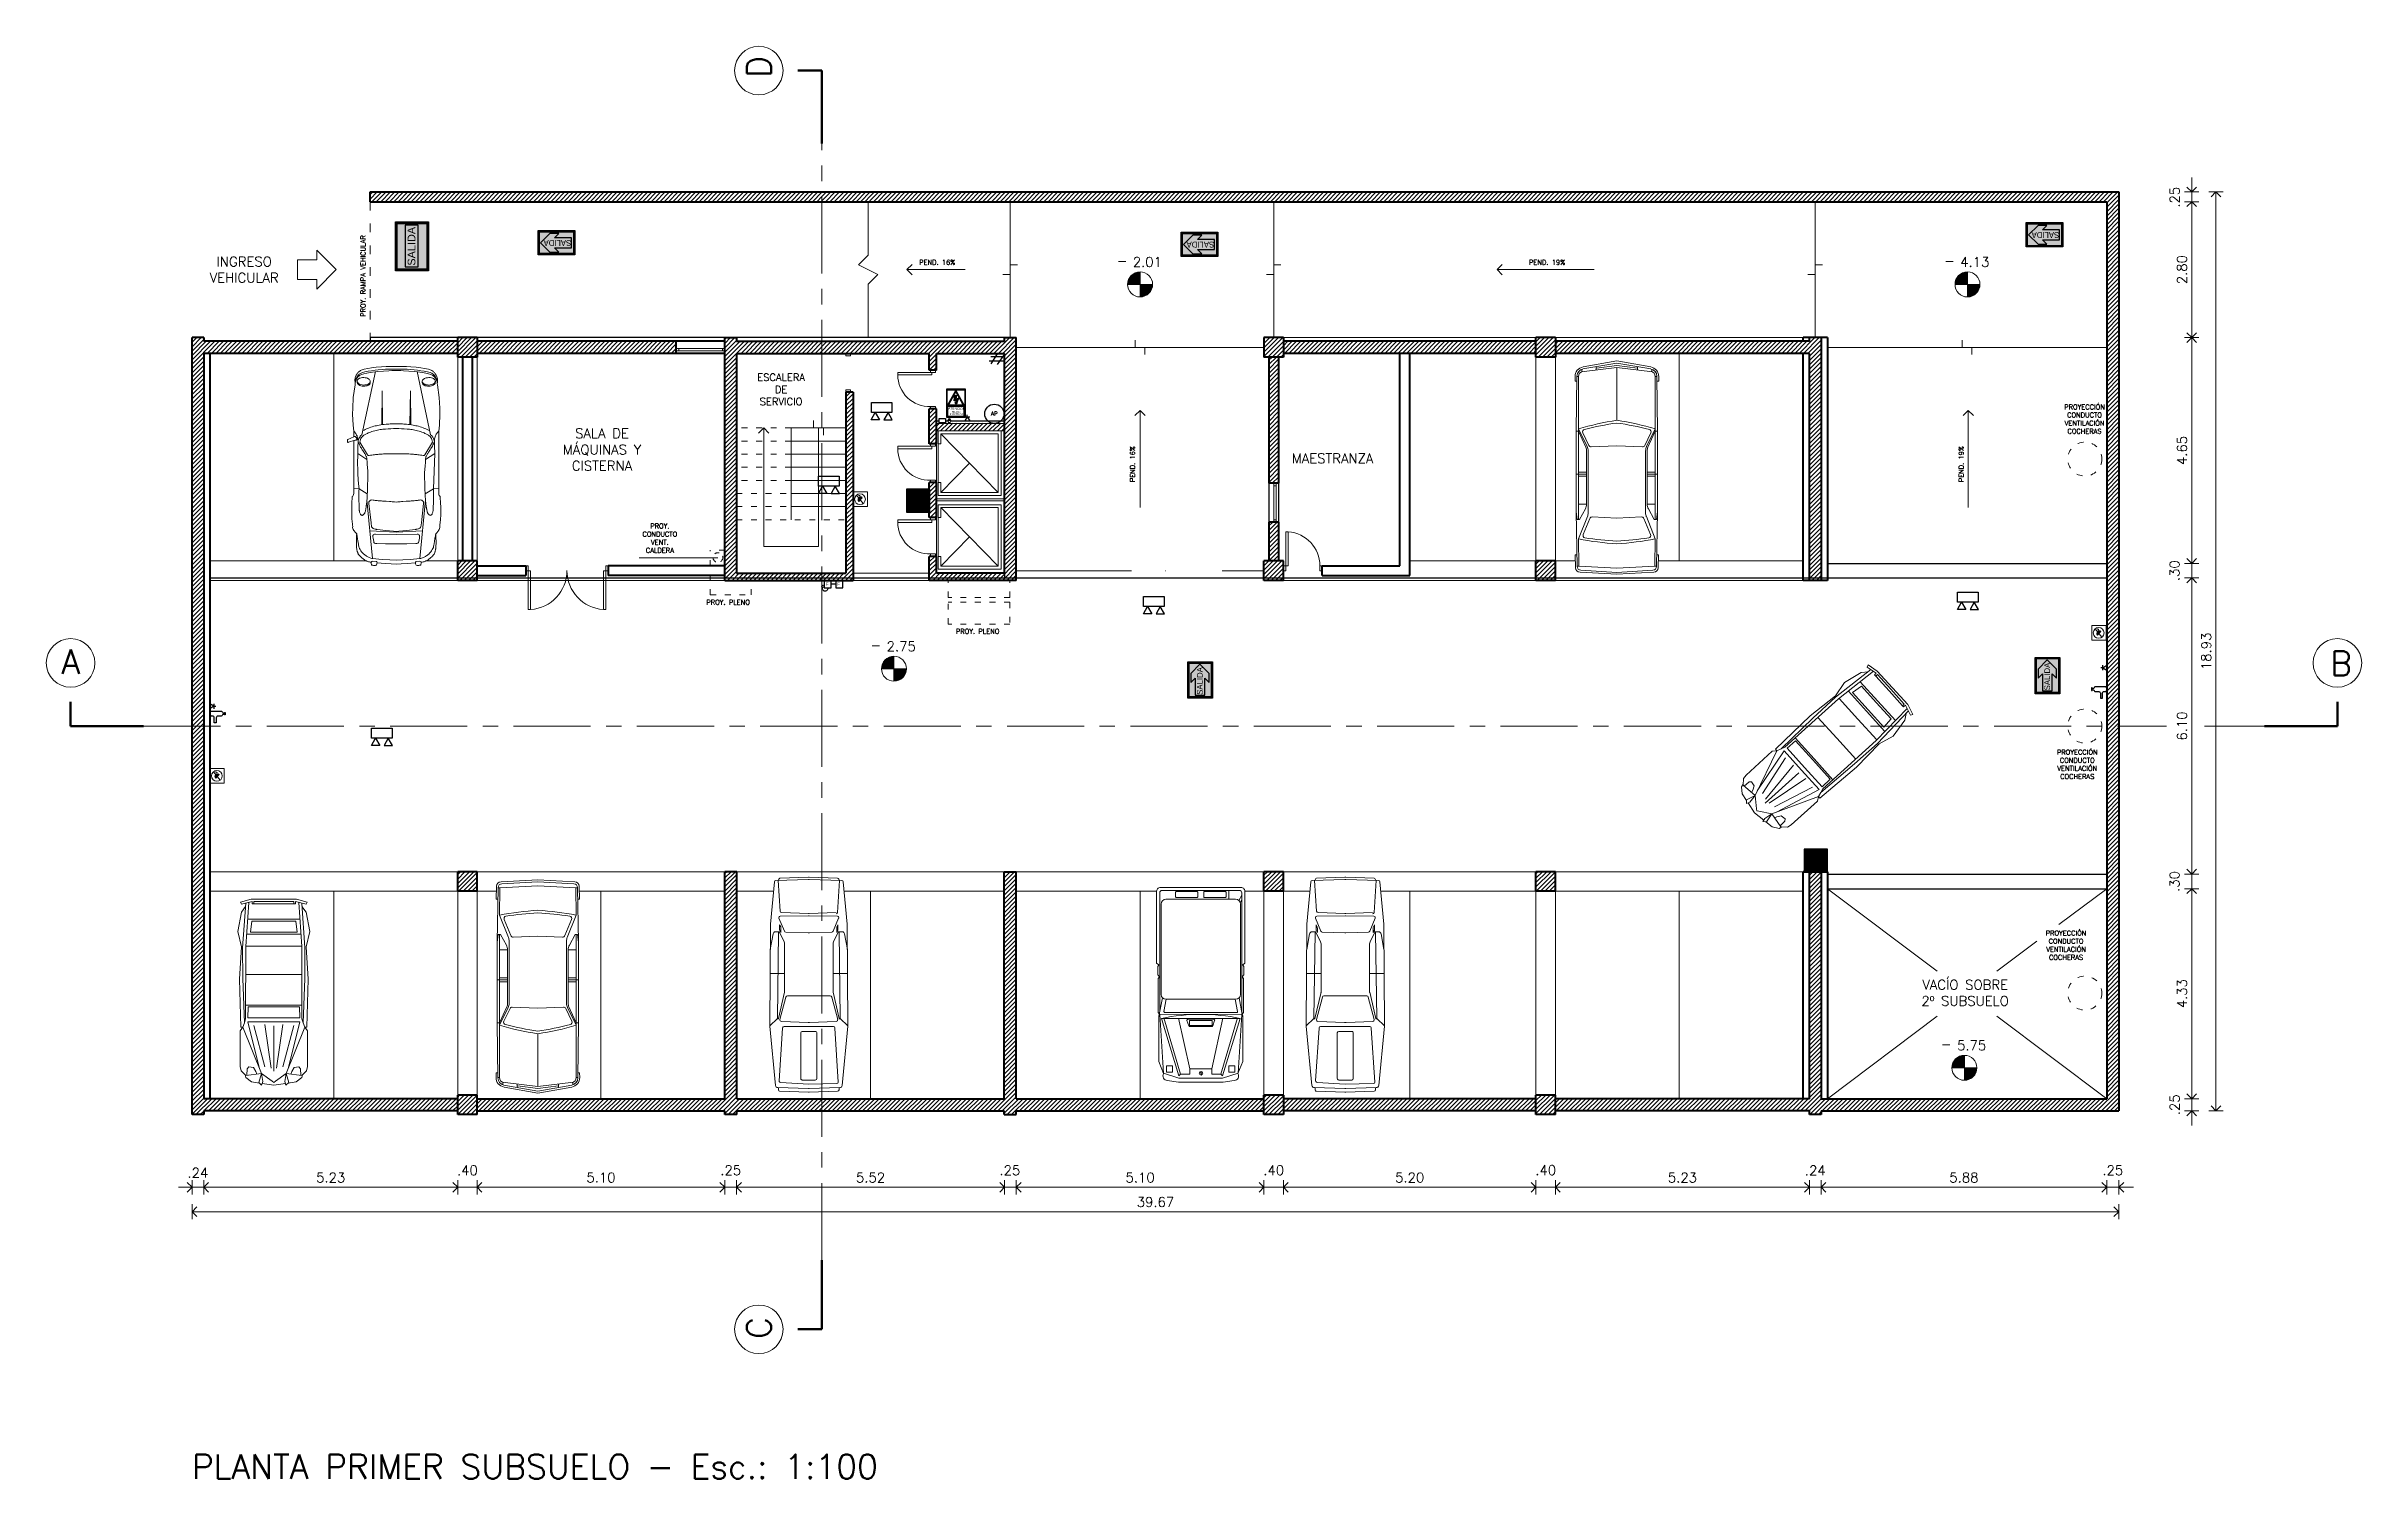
# Model space of a CAD drawing. Extents: x 1009 to 1343, y -172900 to 201.
# Drawn here: x 1083.39 to 1131.06, y 72.28 to 101.78 of the extents above; entities that cross this region are included whole.
import ezdxf

# ---------------------------------------------------------------- set-up
doc = ezdxf.new("R2010")
doc.units = 0
doc.header["$LTSCALE"] = 0.5
for name, pattern in [('ACAD_ISO03W100', [30, 12, -18]), ('CENTER', [50.8, 31.75, -6.35, 6.35, -6.35]), ('TRAZOS2', [0.375, 0.25, -0.125])]:
    doc.linetypes.add(name, pattern=pattern)
doc.layers.get('0').update_dxf_attribs({"linetype": 'CONTINUOUS'})
doc.layers.get('Defpoints').update_dxf_attribs({"linetype": 'CONTINUOUS'})
for name, color, linetype in [('1-ALARMA', 1, 'CONTINUOUS'), ('BRIGADAS', 8, 'TRAZOS2'), ('Cableado', 100, 'CONTINUOUS'), ('CIRCUITO DE SALIDA', 8, 'CONTINUOUS'), ('Electricidad', 50, 'CONTINUOUS'), ('GCI-LUZ DE EMERG.LUZ ESTROBOSCOPICA', 12, 'CONTINUOUS'), ('MARCO_FONDO_NEGRO', 7, 'CONTINUOUS'), ('SENÑAL_FONDO_AMIARILLO', 51, 'CONTINUOUS'), ('SEÑAL_FONDO_AUXI_NEGRO', 250, 'CONTINUOUS'), ('SEÑAL_FONDO_FIGURAS', 254, 'CONTINUOUS'), ('SEÑAL_FONDO_NEGRO', 7, 'CONTINUOUS'), ('SEÑAL_FONDO_ROJO', 242, 'CONTINUOUS'), ('SEÑAL_FONDO_VERDE', 86, 'CONTINUOUS')]:
    doc.layers.add(name, color=color, linetype=linetype)
for name, color, linetype, lineweight in [('Acotaciones', 9, 'CONTINUOUS', 9), ('Carpintería', 55, 'CONTINUOUS', 20), ('Detalles .05', 243, 'CONTINUOUS', 5), ('Detalles 01', 8, 'CONTINUOUS', 9), ('EQUIPO DE EMERGENCIA', 200, 'CONTINUOUS', 30), ('Muros corte', 7, 'CONTINUOUS', 40), ('Muros vista', 253, 'CONTINUOUS', 25), ('Pisos', 252, 'CONTINUOUS', 18), ('Proyección', 4, 'ACAD_ISO03W100', 18), ('Punta 01', 6, 'CONTINUOUS', 9), ('Punta 015', 64, 'CONTINUOUS', 13), ('Punta 02', 11, 'CONTINUOUS', 20), ('Punta 03', 171, 'CONTINUOUS', 30), ('Punta 05', 52, 'CONTINUOUS', 50), ('Sist. contra incendio', 1, 'CONTINUOUS', 18), ('Tratamiento pisos', 251, 'CONTINUOUS', 9), ('Vehículos', 155, 'CONTINUOUS', 13), ('Vidrios', 147, 'CONTINUOUS', 13)]:
    doc.layers.add(name, color=color, linetype=linetype, lineweight=lineweight)
doc.styles.add('franklin gothic medium', font='framd.ttf')
doc.styles.add('ROMANS', font='arial.ttf', dxfattribs={"oblique": 1, "height": 0.075})
doc.styles.add('Texto 1 mm', font='simplex.shx', dxfattribs={"height": 0.1})
doc.styles.add('Texto 1.5 mm', font='simplex.shx', dxfattribs={"height": 0.15})
doc.styles.add('Texto 2 mm', font='simplex.shx', dxfattribs={"height": 0.2})
doc.styles.add('Texto 5 mm', font='simplex.shx', dxfattribs={"height": 0.5})
doc.dimstyles.new('Primera línea', dxfattribs={"dimscale": 0, "dimtxt": 0.2, "dimasz": 0.2, "dimexe": 0.15, "dimexo": 0, "dimgap": 0.1, "dimtad": 1, "dimzin": 4, "dimdsep": 46, "dimtxsty": 'Texto 2 mm', "dimblk": 'OPEN90', "dimcen": 2.5, "dimclrd": 256, "dimclre": 256, "dimclrt": 256, "dimadec": 0, "dimazin": 0, "dimtfac": 1, "dimtmove": 2, "dimatfit": 3, "dimldrblk": 'OPEN90', "dimfxl": 1, "dimtolj": 1, "dimtzin": 0, "dimlwd": -1, "dimlwe": -1, "dimarcsym": 0})
doc.dimstyles.new('Segunda línea', dxfattribs={"dimscale": 0, "dimtxt": 0.2, "dimasz": 0.2, "dimexe": 0.15, "dimexo": 0.5, "dimgap": 0.1, "dimtad": 1, "dimzin": 4, "dimdsep": 46, "dimtxsty": 'Texto 2 mm', "dimblk": 'OPEN90', "dimcen": 2.5, "dimclrd": 256, "dimclre": 256, "dimclrt": 256, "dimadec": 0, "dimazin": 0, "dimtfac": 1, "dimtmove": 2, "dimatfit": 3, "dimldrblk": 'OPEN90', "dimfxl": 1, "dimtolj": 1, "dimtzin": 0, "dimlwd": -1, "dimlwe": -1, "dimarcsym": 0})
pattern_1 = [(45, (62.21442, 16.503325), (-0.0449012806, 0.0449012806), [])]

msp = doc.modelspace()

# ---------------------------------------------------------------- texts
at = {"layer": '1-ALARMA', "ltscale": 0.2, "style": 'ROMANS'}
for p in [(1099.441, 90.677), (1099.675, 90.677)]:
    msp.add_text('F', height=0.064, dxfattribs=at).set_placement(p)
at = {"layer": 'Acotaciones', "char_height": 0.2, "attachment_point": 5, "rotation": 90, "style": 'Texto 2 mm'}
for s, insert in [('\\A1;.25', (1127.21, 98.675)), ('\\A1;.30', (1127.207, 90.983)), ('\\A1;.30', (1127.207, 84.583)), ('\\A1;.25', (1127.21, 79.983))]:
    msp.add_mtext(s, dxfattribs=dict(at, insert=insert))
at = {"layer": 'Acotaciones', "char_height": 0.2, "attachment_point": 5, "style": 'Texto 2 mm'}
for s, insert in [('\\A1;.24', (1086.51, 78.582)), ('\\A1;.40', (1092.06, 78.633)), ('.25', (1097.48, 78.635)), ('.25', (1103.229, 78.634)), ('\\A1;.40', (1108.66, 78.635)), ('\\A1;.40', (1114.26, 78.636)), ('\\A1;.24', (1119.81, 78.63)), ('\\A1;.25', (1125.935, 78.634))]:
    msp.add_mtext(s, dxfattribs=dict(at, insert=insert))
at = {"layer": 'Cableado', "insert": (1102.842, 94.259), "char_height": 0.0807, "attachment_point": 1, "style": 'Texto 5 mm'}
msp.add_mtext_dynamic_manual_height_columns('AP', width=19.34546, gutter_width=2.5, heights=[0], dxfattribs=at)
at = {"layer": 'Electricidad', "insert": (1101.966, 94.089), "char_height": 0.0202, "attachment_point": 1, "style": 'Texto 5 mm'}
msp.add_mtext_dynamic_manual_height_columns('T1', width=19.34546, gutter_width=2.5, heights=[0], dxfattribs=at)
at = {"layer": 'Punta 01', "char_height": 0.1, "rotation": 90, "style": 'Texto 1 mm'}
for s, insert, width, attachment_point in [('PROY. RAMPA VEHICULAR', (1089.862, 96.212), 1.94432, 1), ('PEND. 16%', (1105.803, 92.806), 0.8276, 7), ('PEND. 19%', (1122.865, 92.806), 0.8276, 7)]:
    msp.add_mtext(s, dxfattribs=dict(at, insert=insert, width=width, attachment_point=attachment_point))
at = {"layer": 'Punta 01', "char_height": 0.1, "style": 'Texto 1 mm'}
for s, insert, width, attachment_point in [('PEND. 16%', (1101.362, 97.384), 0.8276, 1), ('PEND. 19%', (1113.918, 97.384), 0.8276, 1), ('PROYECCIÓN\\PCONDUCTO VENTILACIÓN COCHERAS', (1125.354, 94.405), 1.1441, 2), ('PROY.\\PCONDUCTO VENT. CALDERA', (1096.022, 91.952), 0.92289, 2), ('PROY. PLENO', (1096.98, 90.383), 1.0007, 1), ('PROY. PLENO', (1102.117, 89.784), 1.0007, 1), ('PROYECCIÓN\\PCONDUCTO VENTILACIÓN COCHERAS', (1125.204, 87.294), 1.1441, 2), ('PROYECCIÓN\\PCONDUCTO VENTILACIÓN COCHERAS', (1124.973, 83.568), 1.1441, 2)]:
    msp.add_mtext(s, dxfattribs=dict(at, insert=insert, width=width, attachment_point=attachment_point))
at = {"layer": 'Punta 015', "linetype": 'Continuous', "char_height": 0.2, "attachment_point": 5, "style": 'Texto 2 mm'}
for s, insert in [('2.01', (1106.06, 97.341)), ('4.13', (1123.094, 97.341)), ('2.75', (1100.991, 89.425)), ('5.75', (1123.03, 81.206))]:
    msp.add_mtext(s, dxfattribs=dict(at, insert=insert))
at = {"layer": 'Punta 015', "insert": (1098.518, 95.041), "char_height": 0.15, "width": 1.23789, "attachment_point": 2, "style": 'Texto 1.5 mm'}
msp.add_mtext('ESCALERA DE SERVICIO', dxfattribs=at)
at = {"layer": 'Punta 02', "char_height": 0.2, "style": 'Texto 2 mm'}
for s, insert, width, attachment_point in [('INGRESO\\PVEHICULAR', (1087.464, 97.449), 1.4466, 2), ('SALA DE MÁQUINAS Y CISTERNA', (1094.831, 93.911), 2.1374, 2), ('MAESTRANZA', (1109.033, 93.396), 1.9793, 1), ('VACÍO SOBRE  2º SUBSUELO', (1122.896, 82.555), 2.1374, 2)]:
    msp.add_mtext(s, dxfattribs=dict(at, insert=insert, width=width, attachment_point=attachment_point))
at = {"layer": 'Punta 05', "char_height": 0.5, "width": 0.3999, "attachment_point": 7, "rotation": 90, "style": 'Texto 5 mm'}
for s, insert in [('D', (1098.311, 101.134)), ('C', (1098.311, 75.161))]:
    msp.add_mtext(s, dxfattribs=dict(at, insert=insert))
at = {"layer": 'Punta 05', "char_height": 0.5, "attachment_point": 1, "style": 'Texto 5 mm'}
for s, insert, width in [('A', (1083.705, 89.36), 0.39986), ('B', (1130.413, 89.323), 0.3999), ('PLANTA PRIMER SUBSUELO - Esc.: 1:100', (1086.389, 72.781), 17.24555)]:
    msp.add_mtext(s, dxfattribs=dict(at, insert=insert, width=width))

# ---------------------------------------------------------------- blocks, each defined once
blk = doc.blocks.new('3cv planta')
for p, q in [((-206.2, 25.9), (-109.9, 64.4)), ((-196.3, 29.9), (-99.1, 54.3)), ((-109.9, 64.4), (-100.7, 61.2)), ((-100.7, 61.2), (-92.5, 58.6)), ((-99.1, 54.3), (-99.1, 0)), ((-92.5, 58.6), (57.7, 58.4)), ((-90.7, 54.3), (-90.7, 0)), ((-90.7, 54.3), (-67.5, 53.6)), ((-67.5, 53.6), (-67.5, 0)), ((-64, 58.6), (-64, 0)), ((0, 58.5), (0, 0)), ((57.7, 58.4), (149.8, 52.1)), ((58.9, 58.3), (58.9, 0)), ((83.5, 56.6), (83.5, 0)), ((88, 48.5), (88, 0)), ((88, 48.5), (110.5, 45.8)), ((114.9, 54.4), (114.9, 0)), ((-227.3, 24.3), (-230.8, 0)), ((-227.3, -24.3), (-230.8, 0)), ((-225.3, 31.1), (-230.6, 25.3)), ((-230.6, 25.3), (-223.2, 23)), ((-206.2, 25.9), (-225.3, 31.1)), ((-223.2, 23), (-206.2, 25.9)), ((-201.5, 0), (-106.9, 0)), ((-195.4, 5.7), (-104.6, 18.8)), ((-192.1, 18.8), (-106.2, 41.5)), ((-99.1, -54.3), (-99.1, 0)), ((-90.7, -54.3), (-90.7, 0)), ((-67.5, -53.6), (-67.5, 0)), ((-64, -58.6), (-64, 0)), ((0, -58.5), (0, 0)), ((58.9, -58.3), (58.9, 0)), ((83.5, -56.6), (83.5, 0)), ((88, -48.5), (88, 0)), ((110.5, 45.8), (110.5, 0)), ((110.5, -45.8), (110.5, 0)), ((114.9, -54.4), (114.9, 0)), ((146.5, 41.5), (146.5, 0)), ((146.5, -41.5), (146.5, 0)), ((-230.6, -25.3), (-223.2, -23)), ((-225.3, -31.1), (-230.6, -25.3)), ((-206.2, -25.9), (-225.3, -31.1)), ((-223.2, -23), (-206.2, -25.9)), ((-206.2, -25.9), (-109.9, -64.4)), ((-196.3, -29.9), (-99.1, -54.3)), ((-195.4, -5.7), (-104.6, -18.8)), ((-192.1, -18.8), (-106.2, -41.5)), ((88, -48.5), (110.5, -45.8)), ((-109.9, -64.4), (-100.7, -61.2)), ((-100.7, -61.2), (-92.5, -58.6)), ((-92.5, -58.6), (57.7, -58.4)), ((-90.7, -54.3), (-67.5, -53.6)), ((57.7, -58.4), (149.8, -52.1))]:
    blk.add_line(p, q)
for points in [[(-208.7, 59.9), (-214.9, 58.5), (-223.3, 46.4), (-226.3, 30)], [(140.9, 58.6), (129.6, 67.3), (89.5, 75.1), (57.2, 67.5), (-10.2, 71.7), (-109.9, 68.5), (-109.9, 64.4), (-117.8, 70), (-191.5, 69.8), (-200.4, 68.2), (-210.1, 58.5), (-206.2, 25.9), (-222.1, 3.4), (-225, 0)], [(-209.8, 55.9), (-196.3, 55.2), (-192.2, 51.9), (-194, 42), (-202.1, 37.3), (-207.3, 35.4)], [(148.4, 58.1), (55.1, 64.8), (-8.9, 64.3), (-100.7, 61.2)], [(151.4, 0), (151.4, 41.5), (146.5, 41.5), (146.5, 45.1), (151.6, 45.1), (146.1, 67.3), (150.5, 69.4), (156.1, 47), (156.1, 0)], [(140.9, -58.6), (129.6, -67.3), (89.5, -75.1), (57.2, -67.5), (-10.2, -71.7), (-109.9, -68.5), (-109.9, -64.4), (-117.8, -70), (-191.5, -69.8), (-200.4, -68.2), (-210.1, -58.5), (-206.2, -25.9), (-222.1, -3.4), (-225, 0)], [(151.4, 0), (151.4, -41.5), (146.5, -41.5), (146.5, -45.1), (151.6, -45.1), (146.1, -67.3), (150.5, -69.4), (156.1, -47), (156.1, 0)], [(-208.7, -59.9), (-214.9, -58.5), (-223.3, -46.4), (-226.3, -30)], [(-209.8, -55.9), (-196.3, -55.2), (-192.2, -51.9), (-194, -42), (-202.1, -37.3), (-207.3, -35.4)], [(148.4, -58.1), (55.1, -64.8), (-8.9, -64.3), (-100.7, -61.2)]]:
    blk.add_lwpolyline(points)
blk = doc.blocks.new('A$C0C570FE1')
for p, q in [((0.125, 1.558), (0, 0.861)), ((0.167, 1.56), (0.044, 0.861)), ((0.225, 1.592), (0.136, 0.861)), ((0.171, 1.581), (0.224, 1.581)), ((1.446, 1.701), (0.312, 1.684)), ((0.321, 1.653), (0.321, 1.684)), ((0.321, 1.653), (3.268, 1.653)), ((0.416, 1.722), (0.324, 1.723)), ((0.416, 1.685), (0.416, 1.722)), ((1.398, 1.653), (1.764, 1.474)), ((3.11, 1.701), (1.446, 1.701)), ((1.446, 1.701), (1.446, 1.653)), ((1.446, 1.653), (1.776, 1.501)), ((1.744, 1.435), (1.481, 1.562)), ((1.852, 1.453), (3.134, 1.453)), ((1.855, 1.485), (2.953, 1.485)), ((2.293, 1.653), (2.293, 1.485)), ((2.333, 1.701), (2.333, 1.485)), ((2.373, 1.653), (2.373, 1.485)), ((2.953, 1.485), (2.953, 1.653)), ((3.049, 1.51), (3.268, 1.629)), ((4.234, 1.679), (3.11, 1.701)), ((3.268, 1.677), (3.11, 1.701)), ((3.208, 1.468), (3.668, 1.653)), ((3.245, 1.418), (3.577, 1.554)), ((3.268, 1.629), (3.268, 1.677)), ((3.668, 1.653), (4.23, 1.644)), ((3.993, 1.717), (3.993, 1.684)), ((4.262, 1.714), (3.993, 1.717)), ((4.23, 1.644), (4.23, 1.679)), ((4.23, 1.644), (4.272, 0.861)), ((4.313, 1.603), (4.355, 0.861)), ((4.395, 0.861), (4.353, 1.62)), ((0.152, 1.283), (0.093, 0.861)), ((0.119, 1.285), (0.188, 1.285)), ((1.75, 0.861), (1.773, 1.388)), ((3.236, 0.861), (3.214, 1.37)), ((0.125, 0.165), (0, 0.861)), ((0.167, 0.163), (0.044, 0.861)), ((0.152, 0.439), (0.093, 0.861)), ((0.136, 0.861), (1.224, 0.861)), ((0.225, 0.131), (0.136, 0.861)), ((1.75, 0.861), (1.773, 0.335)), ((3.236, 0.861), (3.214, 0.353)), ((4.23, 0.079), (4.272, 0.861)), ((4.313, 0.12), (4.355, 0.861)), ((4.395, 0.861), (4.353, 0.103)), ((0.119, 0.438), (0.188, 0.438)), ((0.171, 0.142), (0.224, 0.142)), ((1.446, 0.022), (0.312, 0.039)), ((0.321, 0.07), (3.268, 0.07)), ((0.321, 0.07), (0.321, 0.039)), ((0.416, 0.001), (0.324, 0)), ((0.416, 0.038), (0.416, 0.001)), ((1.398, 0.07), (1.764, 0.249)), ((1.446, 0.07), (1.776, 0.221)), ((1.446, 0.022), (1.446, 0.07)), ((3.11, 0.022), (1.446, 0.022)), ((1.744, 0.287), (1.481, 0.161)), ((1.852, 0.27), (3.134, 0.27)), ((1.855, 0.238), (2.953, 0.238)), ((2.293, 0.07), (2.293, 0.238)), ((2.333, 0.022), (2.333, 0.238)), ((2.373, 0.07), (2.373, 0.238)), ((2.953, 0.238), (2.953, 0.07)), ((3.049, 0.213), (3.268, 0.094)), ((3.268, 0.046), (3.11, 0.022)), ((4.234, 0.044), (3.11, 0.022)), ((3.208, 0.255), (3.668, 0.07)), ((3.245, 0.304), (3.577, 0.169)), ((3.268, 0.094), (3.268, 0.046)), ((3.668, 0.07), (4.23, 0.079)), ((3.993, 0.005), (3.993, 0.039)), ((4.262, 0.008), (3.993, 0.005)), ((4.23, 0.079), (4.23, 0.044))]:
    blk.add_line(p, q)
for centre, radius, start, end in [((0.322, 1.523), 0.2, 89.6059, 169.7934), ((0.315, 1.534), 0.15, 90.8772, 169.9992), ((0.321, 1.553), 0.1, 90, 173.024), ((7.846, -0.184), 6.705, 164.0955, 171.0276), ((7.876, -0.089), 6.664, 165.9376, 171.8019), ((1.459, 1.516), 0.05, 64.4236, 163.8009), ((1.723, 1.39), 0.05, 357.5478, 64.4236), ((1.852, 1.653), 0.2, 243.8694, 270), ((1.855, 1.685), 0.2, 246.7861, 270), ((2.953, 1.685), 0.2, 270, 298.6282), ((3.134, 1.653), 0.2, 270, 291.9752), ((3.596, 1.508), 0.05, 13.1488, 112.1811), ((-2.765, 0.542), 6.484, 2.8274, 8.6702), ((-2.714, 0.453), 6.494, 3.6062, 10.6501), ((4.233, 1.599), 0.08, 3.2191, 89.3245), ((4.253, 1.615), 0.1, 3.1608, 84.5613), ((3.264, 1.372), 0.05, 112.1811, 182.5243), ((7.846, 1.907), 6.705, 188.9724, 195.9045), ((7.876, 1.812), 6.664, 188.1981, 194.0624), ((-2.765, 1.181), 6.484, 351.3298, 357.1726), ((-2.714, 1.27), 6.494, 349.3499, 356.3938), ((0.322, 0.2), 0.2, 190.2066, 270.3941), ((0.315, 0.189), 0.15, 190.0008, 269.1228), ((0.321, 0.17), 0.1, 186.976, 270), ((1.459, 0.206), 0.05, 196.1991, 295.5764), ((1.723, 0.332), 0.05, 295.5764, 2.4522), ((1.852, 0.07), 0.2, 90, 116.1306), ((1.855, 0.038), 0.2, 90, 113.2139), ((2.953, 0.038), 0.2, 61.3718, 90), ((3.134, 0.07), 0.2, 68.0248, 90), ((3.264, 0.351), 0.05, 177.4757, 247.8189), ((3.596, 0.215), 0.05, 247.8189, 346.8512), ((4.233, 0.124), 0.08, 270.6755, 356.7809), ((4.253, 0.108), 0.1, 275.4387, 356.8392)]:
    blk.add_arc(centre, radius, start, end)
blk = doc.blocks.new('A$C30F00F99')
for p, q in [((0.065, 1.448), (0.065, 3.9)), ((1.704, 3.95), (0.115, 3.95)), ((1.754, 1.448), (1.754, 3.9)), ((0.093, 3.668), (0.093, 1.807)), ((1.626, 3.768), (0.193, 3.768)), ((1.726, 3.668), (1.726, 1.807)), ((0.122, 1.736), (0.054, 1.395)), ((0.198, 1.707), (0.152, 1.458)), ((1.647, 1.435), (0.172, 1.435)), ((1.626, 1.707), (0.193, 1.707)), ((1.621, 1.707), (1.667, 1.458)), ((1.697, 1.736), (1.765, 1.395)), ((1.765, 1.395), (0.056, 1.399)), ((0.495, 0.168), (0.152, 1.323)), ((1.144, 1.274), (0.676, 1.274)), ((0.676, 1.274), (0.676, 1.166)), ((0.676, 1.166), (1.144, 1.166)), ((1.134, 0.274), (1.367, 1.319)), ((1.144, 1.166), (1.144, 1.274)), ((1.326, 0.168), (1.669, 1.323)), ((1.72, 1.313), (1.36, 0.134)), ((0.33, 0.336), (0.205, 0.336)), ((0.205, 0.336), (0.205, 0.209)), ((0.205, 0.209), (0.33, 0.209)), ((0.33, 0.209), (0.33, 0.336)), ((1.134, 0.274), (0.687, 0.274)), ((0.915, 0.184), (0.885, 0.206)), ((0.915, 0.184), (0.944, 0.206)), ((0.915, 0.148), (0.915, 0.184)), ((1.134, 0.168), (1.134, 0.274)), ((1.326, 0.168), (1.134, 0.168)), ((1.36, 0.134), (1.326, 0.168)), ((1.489, 0.209), (1.489, 0.336)), ((1.489, 0.336), (1.614, 0.336)), ((1.614, 0.209), (1.489, 0.209)), ((1.614, 0.336), (1.614, 0.209))]:
    blk.add_line(p, q)
for points in [[(0, 3.918), (0, 2.454), (0.044, 2.417), (0.023, 2.383), (0.023, 2.211), (0.06, 2.172), (0.031, 2.135), (0.031, 1.436), (0.058, 1.402), (0.043, 1.368), (0.043, 0.425), (0.145, 0.177, 0.590762), (0.221, 0.036), (0.448, 0), (1.372, 0), (1.598, 0.036, 0.590762), (1.675, 0.177), (1.776, 0.425), (1.776, 1.368), (1.762, 1.402), (1.789, 1.436), (1.789, 2.135), (1.76, 2.172), (1.796, 2.211), (1.796, 2.383), (1.775, 2.417), (1.819, 2.454), (1.819, 3.918, 0.468554), (1.737, 4.009), (0.082, 4.009, 0.468554)], [(0.387, 3.906, -0.414214), (0.407, 3.926), (0.83, 3.926, -0.414214), (0.85, 3.906), (0.85, 3.823, -0.414214), (0.83, 3.803), (0.407, 3.803, -0.414214), (0.387, 3.823)], [(1.432, 3.906, 0.414214), (1.412, 3.926), (0.99, 3.926, 0.414214), (0.97, 3.906), (0.97, 3.823, 0.414214), (0.99, 3.803), (1.412, 3.803, 0.414214), (1.432, 3.823)], [(0.645, 1.295), (0.841, 1.295), (0.98, 1.295), (1.176, 1.295, -0.515671), (1.195, 1.269), (1.157, 1.159, -0.319548), (1.138, 1.145), (0.962, 1.145), (0.859, 1.145), (0.683, 1.145, -0.319548), (0.664, 1.159), (0.626, 1.269, -0.515671)]]:
    blk.add_lwpolyline(points, format="xyb", close=True)
for points in [[(1.485, 3.768), (1.485, 3.95)], [(1.695, 3.74), (1.754, 3.855)], [(1.754, 3.688), (1.754, 3.756), (1.723, 3.692)], [(1.754, 2.412), (1.775, 2.417)], [(0.064, 1.395), (0.141, 0.189), (0.461, 0.086)], [(0.101, 1.313), (0.461, 0.134), (0.495, 0.168), (0.687, 0.168), (0.687, 0.274), (0.454, 1.319)], [(1.72, 1.313), (0.101, 1.313)], [(1.757, 1.395), (1.68, 0.189), (1.36, 0.086)], [(1.36, 0.086), (0.461, 0.086)]]:
    blk.add_lwpolyline(points)
blk.add_lwpolyline([(1.72, 1.313, 0.103517), (0.101, 1.313, -1.887166)], format="xyb")
blk.add_circle((0.915, 0.184), 0.0367)
for centre, radius, start, end in [((0.115, 3.9), 0.05, 90, 180), ((1.704, 3.9), 0.05, 0, 90), ((0.193, 3.668), 0.1, 90, 180), ((1.626, 3.668), 0.1, 0, 90), ((0.193, 1.807), 0.1, 180, 270), ((0.172, 1.455), 0.02, 169.5085, 270), ((1.626, 1.807), 0.1, 270, 0), ((1.647, 1.455), 0.02, 270, 10.4915)]:
    blk.add_arc(centre, radius, start, end)
blk = doc.blocks.new('R12 planta')
for p, q in [((-2.417, 0.032), (-2.398, 0.616)), ((-2.325, 0.646), (-2.368, 0.646)), ((-2.345, 0.031), (-2.325, 0.659)), ((-1.058, 0.826), (-2.28, 0.709)), ((-2.217, 0.604), (-2.254, 0.025)), ((-2.187, 0.634), (-1.097, 0.563)), ((-1.068, -0.483), (-1.068, 0.533)), ((1.041, 0.813), (-1.055, 0.826)), ((-0.901, 0.668), (-1.053, 0.826)), ((-0.96, 0.587), (-0.986, 0.036)), ((-0.924, 0.616), (-0.459, 0.494)), ((-0.903, 0.648), (-0.362, 0.523)), ((0.876, 0.646), (-0.901, 0.668)), ((-0.36, 0.523), (0.635, 0.523)), ((0.027, 0.523), (0.027, 0.819)), ((0.843, 0.758), (0.52, 0.816)), ((0.678, 0.532), (0.88, 0.627)), ((0.861, 0.034), (0.88, 0.497)), ((0.912, 0.619), (0.873, 0.598)), ((0.951, 0.598), (0.873, 0.598)), ((0.884, 0.646), (0.884, 0.709)), ((0.898, 0.524), (1.165, 0.637)), ((0.926, 0.623), (1.028, 0.623)), ((1.028, 0.623), (0.989, 0.601)), ((1.915, 0.732), (1.043, 0.812)), ((1.206, 0.609), (1.215, 0.027)), ((1.279, 0.584), (1.263, 0.031)), ((1.307, 0.614), (1.942, 0.655)), ((1.942, 0.702), (1.963, 0.031)), ((1.99, 0.616), (2.008, 0.031)), ((-2.417, 0.013), (-2.398, -0.571)), ((-2.345, 0.013), (-2.325, -0.615)), ((-2.241, -0.554), (-2.254, 0.025)), ((-2.169, 0.157), (-2.169, -0.112)), ((-2.139, 0.187), (-1.198, 0.187)), ((-1.168, 0.157), (-1.168, -0.112)), ((-0.96, -0.542), (-0.986, 0.008)), ((-0.435, 0.464), (-0.432, 0.024)), ((-0.435, -0.42), (-0.432, 0.02)), ((0.861, 0.01), (0.88, -0.452)), ((1.206, -0.565), (1.215, 0.018)), ((1.279, -0.539), (1.263, 0.014)), ((1.942, -0.658), (1.963, 0.013)), ((1.99, -0.571), (2.008, 0.013)), ((-2.139, -0.142), (-1.198, -0.142)), ((-0.924, -0.572), (-0.459, -0.449)), ((-2.325, -0.601), (-2.368, -0.601)), ((-1.058, -0.782), (-2.28, -0.665)), ((-2.211, -0.584), (-1.097, -0.513)), ((1.041, -0.768), (-1.055, -0.782)), ((-0.901, -0.624), (-1.053, -0.782)), ((-0.903, -0.604), (-0.362, -0.479)), ((0.876, -0.601), (-0.901, -0.624)), ((-0.36, -0.478), (0.635, -0.478)), ((0.027, -0.478), (0.027, -0.775)), ((0.843, -0.714), (0.52, -0.772)), ((0.678, -0.488), (0.88, -0.582)), ((0.912, -0.575), (0.873, -0.553)), ((0.951, -0.553), (0.873, -0.553)), ((0.884, -0.601), (0.884, -0.665)), ((0.898, -0.48), (1.165, -0.592)), ((0.926, -0.578), (1.028, -0.578)), ((1.028, -0.578), (0.989, -0.557)), ((1.915, -0.688), (1.043, -0.768)), ((1.282, -0.569), (1.942, -0.611))]:
    blk.add_line(p, q)
for centre, radius, start, end in [((-2.368, 0.616), 0.03, 90, 180), ((-2.275, 0.659), 0.05, 95.4727, 180), ((-2.187, 0.604), 0.03, 90, 180), ((-1.098, 0.533), 0.03, 0, 86.3747), ((-1.056, 0.796), 0.03, 89.6203, 95.4727), ((-0.93, 0.587), 0.03, 78.6827, 180), ((-0.901, 0.658), 0.01, 90, 258.9881), ((-0.465, 0.464), 0.03, 0, 78.6827), ((-0.357, 0.553), 0.03, 258.9881, 270), ((-0.36, 0.533), 0.01, 256.9832, 270), ((0.635, 0.623), 0.1, 270, 295.0315), ((0.834, 0.709), 0.05, 0, 79.9012), ((0.876, 0.636), 0.01, 295.0315, 90), ((0.91, 0.497), 0.03, 112.8473, 180), ((0.926, 0.593), 0.03, 90, 117.7651), ((0.952, 0.802), 0.204, 269.9335, 280.5642), ((1.04, 0.783), 0.03, 84.7226, 89.6203), ((1.176, 0.609), 0.03, 0, 112.8473), ((1.309, 0.584), 0.03, 93.6171, 180), ((1.912, 0.702), 0.03, 0, 84.7226), ((1.944, 0.596), 0.0501, 23.6099, 92.4957), ((-2.117, 0.022), 0.3, 178.1825, 181.8175), ((-2.045, 0.022), 0.3, 178.2216, 181.7784), ((-2.139, 0.157), 0.03, 90, 180), ((-1.198, 0.157), 0.03, 0, 90), ((-0.686, 0.022), 0.3, 177.2761, 182.7239), ((-0.732, 0.022), 0.3, 359.5958, 0.4042), ((1.161, 0.022), 0.3, 177.6755, 182.3245), ((0.915, 0.022), 0.3, 359.1475, 0.8525), ((1.563, 0.022), 0.3, 178.3902, 181.6098), ((1.663, 0.022), 0.3, 358.2407, 1.7593), ((1.708, 0.022), 0.3, 358.2407, 1.7593), ((-2.139, -0.112), 0.03, 180, 270), ((-1.198, -0.112), 0.03, 270, 0), ((-0.465, -0.42), 0.03, 281.3173, 0), ((0.91, -0.452), 0.03, 180, 247.1527), ((-2.368, -0.571), 0.03, 180, 270), ((-2.275, -0.615), 0.05, 180, 264.5273), ((-2.211, -0.554), 0.03, 180, 270), ((-1.098, -0.483), 0.03, 273.6253, 0), ((-1.056, -0.752), 0.03, 264.5273, 270.3797), ((-0.93, -0.542), 0.03, 180, 281.3173), ((-0.901, -0.614), 0.01, 101.0119, 270), ((-0.357, -0.508), 0.03, 90, 101.0119), ((-0.36, -0.488), 0.01, 90, 103.0168), ((0.635, -0.578), 0.1, 64.9685, 90), ((0.834, -0.665), 0.05, 280.0988, 0), ((0.876, -0.591), 0.01, 270, 64.9685), ((0.926, -0.548), 0.03, 242.2349, 270), ((0.952, -0.757), 0.204, 79.4358, 90.0665), ((1.04, -0.738), 0.03, 270.3797, 275.2774), ((1.176, -0.565), 0.03, 247.1527, 0), ((1.283, -0.539), 0.03, 180, 266.3829), ((1.912, -0.658), 0.03, 275.2774, 0), ((1.944, -0.551), 0.0501, 267.5043, 336.3901)]:
    blk.add_arc(centre, radius, start, end)
blk = doc.blocks.new('Porsche planta')
at = {"color": 0, "linetype": 'ByBlock'}
for p, q in [((-0.367, 2.06), (-0.634, 0.819)), ((0.448, 2.06), (0.714, 0.819)), ((-0.244, 1.02), (-0.238, 1.685)), ((-0.238, 1.685), (-0.226, 1.022)), ((0.318, 1.685), (0.306, 1.022)), ((0.325, 1.02), (0.318, 1.685)), ((-0.712, 0.602), (-0.715, 0.457)), ((-0.56, 0.423), (-0.553, 0.412)), ((-0.553, 0.412), (-0.546, 0.399)), ((-0.546, 0.399), (-0.542, 0.387)), ((0.627, 0.399), (0.622, 0.387)), ((0.633, 0.412), (0.627, 0.399)), ((0.64, 0.423), (0.633, 0.412)), ((-0.793, -0.232), (-0.689, -0.241)), ((-0.689, -0.241), (-0.691, -0.27)), ((-0.691, -0.27), (-0.691, -0.34)), ((-0.691, -0.34), (-0.691, -0.418)), ((-0.691, -0.418), (-0.69, -0.488)), ((0.608, -0.335), (0.77, -0.241)), ((0.874, -0.232), (0.77, -0.241)), ((-0.69, -0.488), (-0.688, -0.525)), ((-0.688, -0.525), (-0.687, -0.588)), ((-0.687, -0.588), (-0.685, -0.625)), ((-0.685, -0.625), (-0.684, -0.66)), ((-0.533, -0.454), (-0.423, -1.604)), ((0.614, -0.454), (0.504, -1.604)), ((-0.475, -1.061), (0.04, -1.086)), ((-0.343, -1.311), (-0.17, -1.314)), ((-0.17, -1.314), (0.04, -1.315)), ((0.556, -1.061), (0.04, -1.086)), ((0.25, -1.314), (0.04, -1.315)), ((0.423, -1.311), (0.25, -1.314)), ((-0.355, -1.663), (-0.424, -1.66)), ((-0.335, -1.689), (-0.178, -1.704)), ((-0.178, -1.704), (-0.057, -1.712)), ((-0.057, -1.712), (0.04, -1.716)), ((0.137, -1.712), (0.04, -1.716)), ((0.258, -1.704), (0.137, -1.712)), ((0.416, -1.689), (0.258, -1.704))]:
    blk.add_line(p, q, dxfattribs=at)
for points in [[(-0.723, 1.939, 0.060199), (-0.74, 1.911, -0.020357), (-0.751, 1.891, 0.074057), (-0.753, 1.885, -0.057112), (-0.757, 1.874), (-0.759, 1.863), (-0.762, 1.852), (-0.763, 1.844), (-0.765, 1.829), (-0.767, 1.801), (-0.802, 1.554), (-0.813, 1.345), (-0.815, 1.228), (-0.807, 1.01), (-0.793, 0.896), (-0.793, 0.782), (-0.909, 0.731, 0.26651), (-0.916, 0.715, -0.046048), (-0.916, 0.683, 0.585653), (-0.903, 0.674, -0.041042), (-0.873, 0.685), (-0.793, 0.709, -0.003206), (-0.764, 0.715, 0.023233), (-0.743, 0.719, 0.172254), (-0.738, 0.722, 0.089292), (-0.732, 0.736, 0.191515), (-0.733, 0.751, 0.050928), (-0.756, 0.785, 0.355547), (-0.765, 0.791, 0.091991), (-0.793, 0.782)], [(-0.472, 1.858), (-0.471, 1.855), (-0.47, 1.843), (-0.473, 1.83), (-0.479, 1.818), (-0.492, 1.805, -0.053048), (-0.51, 1.793, -0.035612), (-0.529, 1.785), (-0.55, 1.779), (-0.576, 1.775), (-0.602, 1.775), (-0.628, 1.777), (-0.653, 1.783), (-0.673, 1.79, -0.035612), (-0.692, 1.8, -0.053048), (-0.709, 1.813), (-0.721, 1.827), (-0.727, 1.84), (-0.728, 1.853), (-0.726, 1.863)], [(0.84, 1.863), (0.837, 1.874, -0.057112), (0.834, 1.885, 0.074057), (0.831, 1.891, -0.020357), (0.82, 1.911, 0.060199), (0.803, 1.939, 0.09981), (0.772, 1.975, 0.075944), (0.72, 2.003), (0.676, 2.02), (0.619, 2.029), (0.585, 2.036), (0.549, 2.043), (0.502, 2.05), (0.448, 2.057), (0.399, 2.064), (0.287, 2.073), (0.184, 2.079), (0.129, 2.081), (0.079, 2.084), (0.04, 2.082), (0.001, 2.084), (-0.049, 2.081), (-0.103, 2.079), (-0.207, 2.073), (-0.319, 2.064), (-0.367, 2.057), (-0.422, 2.05), (-0.469, 2.043), (-0.504, 2.036), (-0.538, 2.029), (-0.596, 2.02), (-0.64, 2.003, 0.075944), (-0.692, 1.975, 0.09981), (-0.723, 1.939)], [(0.552, 1.858), (0.551, 1.855), (0.55, 1.843), (0.553, 1.83), (0.56, 1.818), (0.572, 1.805, 0.053048), (0.59, 1.793, 0.035612), (0.61, 1.785), (0.63, 1.779), (0.656, 1.775), (0.682, 1.775), (0.708, 1.777), (0.734, 1.783), (0.754, 1.79, 0.035612), (0.773, 1.8, 0.053048), (0.79, 1.813), (0.801, 1.827), (0.807, 1.84), (0.809, 1.853), (0.807, 1.863)], [(0.84, 1.863), (0.842, 1.852), (0.844, 1.844), (0.845, 1.829), (0.847, 1.801), (0.883, 1.554), (0.893, 1.345), (0.895, 1.228), (0.887, 1.01), (0.874, 0.896, 0.015833), (0.854, 0.874, 0.030735), (0.835, 0.849, 0.067689), (0.803, 0.782, 0.069337), (0.789, 0.706, 0.000298), (0.788, 0.685, -0.01679), (0.749, 0.601)], [(0.695, 0.904, 0.013324), (0.597, 0.948, 0.030992), (0.479, 0.988, 0.024048), (0.374, 1.011, 0.017481), (0.24, 1.029, 0.017092), (0.134, 1.036, 0.000555), (0.04, 1.038, 0.000555), (-0.054, 1.036, 0.017092), (-0.16, 1.029, 0.017481), (-0.294, 1.011, 0.024048), (-0.399, 0.988, 0.030992), (-0.516, 0.948, 0.013324), (-0.615, 0.904)], [(-0.793, 0.709), (-0.793, -0.331, -0.158952), (-0.804, -0.369, -0.068562), (-0.822, -0.388), (-0.825, -0.434), (-0.828, -0.486), (-0.83, -0.532), (-0.832, -0.575), (-0.832, -0.621), (-0.832, -0.741), (-0.827, -0.846, 0.032511), (-0.819, -0.912, -0.05701), (-0.814, -0.996, 0.118188), (-0.802, -1.033, 0.074794), (-0.78, -1.07, 0.019366), (-0.76, -1.093, 0.012762), (-0.734, -1.118)], [(0.744, 0.793, 0.029294), (0.756, 0.777, -0.097394), (0.77, 0.752, 0.041228), (0.779, 0.729, -0.039917), (0.788, 0.685, 0.041416), (0.792, 0.602), (0.796, 0.457), (0.614, 0.337, -0.024218), (0.605, 0.191, 0.024289), (0.597, 0.061, 0.015269), (0.599, -0.092, -0.014699), (0.602, -0.219, 0.031825), (0.608, -0.335, -0.000324), (0.609, -0.361, -0.013538), (0.61, -0.385, 0.027693), (0.611, -0.41, -0.020103), (0.612, -0.434, 0.035852), (0.614, -0.461, -0.036864), (0.616, -0.485, 0.046721), (0.619, -0.508, -0.050458), (0.621, -0.525, 0.063348), (0.623, -0.545, -0.041553), (0.627, -0.567, 0.014238), (0.629, -0.588, 0.004738), (0.632, -0.606, 0.001859), (0.636, -0.629, -0.0009), (0.639, -0.646, 0.029058), (0.644, -0.669, -0.030721), (0.648, -0.687, 0.078523), (0.652, -0.699, -0.025161), (0.659, -0.715, 0.118417), (0.667, -0.726), (0.688, -0.749), (0.696, -0.756, 0.264692), (0.708, -0.758, 0.113633), (0.723, -0.754, 0.059206), (0.733, -0.746, 0.087323), (0.743, -0.733, 0.022677), (0.753, -0.71, 0.067037), (0.761, -0.683, -0.009818), (0.764, -0.66), (0.765, -0.625), (0.767, -0.588), (0.768, -0.525), (0.77, -0.488), (0.771, -0.418), (0.771, -0.34), (0.771, -0.27), (0.77, -0.241), (0.796, 0.457)], [(0.874, 0.896), (0.874, -0.331, 0.158952), (0.885, -0.369, 0.068562), (0.902, -0.388), (0.905, -0.434), (0.908, -0.486), (0.91, -0.532), (0.913, -0.575), (0.913, -0.621), (0.913, -0.741), (0.907, -0.846, -0.032511), (0.9, -0.912, 0.05701), (0.894, -0.996, -0.118188), (0.882, -1.033, -0.074794), (0.86, -1.07, -0.019366), (0.84, -1.093, -0.012762), (0.814, -1.118)], [(-0.352, -1.663, -0.41835), (-0.335, -1.689, -0.021212), (-0.345, -1.726, -0.388855), (-0.369, -1.742, -0.080664), (-0.436, -1.735, -0.158156), (-0.445, -1.721, -0.068495), (-0.449, -1.678, -0.055667), (-0.523, -1.662, 0.029493), (-0.543, -1.653, -0.055911), (-0.576, -1.635, 0.000971), (-0.59, -1.625, -0.016357), (-0.609, -1.611, 0.0165), (-0.625, -1.6, -0.063106), (-0.656, -1.572, 0.002692), (-0.663, -1.565, -0.016731), (-0.672, -1.557, -0.001315), (-0.679, -1.549, -0.020474), (-0.69, -1.536, -0.060237), (-0.704, -1.519, -0.066468), (-0.713, -1.497, 0.010072), (-0.718, -1.482, -0.006697), (-0.723, -1.466, -0.014302), (-0.727, -1.453, -0.015553), (-0.731, -1.436, -0.017917), (-0.734, -1.412, -0.012643), (-0.737, -1.384, -0.001214), (-0.74, -1.317, 0.044294), (-0.74, -1.286, -0.044294), (-0.74, -1.248, 0.027399), (-0.739, -1.207, -0.023961), (-0.738, -1.169, -0.002142), (-0.734, -1.118, 0.010764), (-0.72, -1.207, -0.005676), (-0.712, -1.25, 0.003101), (-0.701, -1.317, 0.004206), (-0.693, -1.364, 0.007198), (-0.688, -1.388, 0.025171), (-0.668, -1.429, 0.026671), (-0.652, -1.454, 0.084163), (-0.597, -1.517, 0.015423), (-0.544, -1.559, 0.088732), (-0.493, -1.583), (-0.458, -1.596, 0.099756), (-0.423, -1.604), (-0.238, -1.623), (-0.087, -1.634), (0.04, -1.64), (0.168, -1.634), (0.318, -1.623), (0.504, -1.604, 0.099756), (0.539, -1.596), (0.574, -1.583, 0.088732), (0.624, -1.559, 0.015423), (0.678, -1.517, 0.084163), (0.732, -1.454, 0.026671), (0.748, -1.429, 0.025171), (0.768, -1.388, 0.007198), (0.773, -1.364, 0.004206), (0.782, -1.317, 0.003101), (0.793, -1.25, -0.005676), (0.8, -1.207, 0.010764), (0.814, -1.118, -0.002142), (0.818, -1.169, -0.023961), (0.819, -1.207, 0.027399), (0.821, -1.248, -0.044294), (0.821, -1.286, 0.044294), (0.821, -1.317, -0.001214), (0.817, -1.384, -0.012643), (0.815, -1.412, -0.017917), (0.811, -1.436, -0.015553), (0.807, -1.453, -0.014302), (0.804, -1.466, -0.006697), (0.799, -1.482, 0.010072), (0.794, -1.497, -0.066468), (0.784, -1.519, -0.060237), (0.771, -1.536, -0.020474), (0.759, -1.549, -0.001315), (0.752, -1.557, -0.016731), (0.743, -1.565, 0.002692), (0.736, -1.572, -0.063106), (0.705, -1.6, 0.0165), (0.689, -1.611, -0.016357), (0.671, -1.625, 0.000971), (0.656, -1.635, -0.055911), (0.623, -1.653, 0.029493), (0.604, -1.662, -0.055667), (0.53, -1.678, 0.358934), (0.505, -1.66), (0.435, -1.663)], [(0.482, -1.272), (0.494, -1.203, 0.037582), (0.496, -1.152, 0.027766), (0.485, -1.137, 0.272793), (0.448, -1.125), (0.04, -1.135), (-0.368, -1.125, 0.272793), (-0.404, -1.137, 0.027766), (-0.416, -1.152, 0.037582), (-0.413, -1.203), (-0.402, -1.272)]]:
    blk.add_lwpolyline(points, format="xyb", dxfattribs=at)
for points in [[(-0.442, 2.079), (-0.375, 2.088), (-0.313, 2.095), (-0.235, 2.102), (-0.173, 2.107), (-0.087, 2.112), (-0.018, 2.112), (0.04, 2.112), (0.098, 2.112), (0.168, 2.112), (0.253, 2.107), (0.315, 2.102), (0.393, 2.095), (0.455, 2.088), (0.523, 2.079), (0.588, 2.069), (0.655, 2.055), (0.704, 2.046, -0.076061), (0.766, 2.008), (0.79, 1.984), (0.813, 1.954), (0.826, 1.928), (0.83, 1.922), (0.832, 1.915), (0.836, 1.907), (0.838, 1.899), (0.84, 1.891, 0.024992), (0.843, 1.879, -0.055838), (0.846, 1.863, -0.037237), (0.846, 1.826, 0.010303), (0.85, 1.882, 0.069994), (0.847, 1.925, 0.094971), (0.824, 1.991), (0.806, 2.02, 0.128179), (0.769, 2.062), (0.756, 2.071), (0.741, 2.081), (0.725, 2.091), (0.67, 2.107), (0.595, 2.121), (0.526, 2.132), (0.43, 2.147), (0.328, 2.157), (0.24, 2.16), (0.04, 2.16), (-0.159, 2.16), (-0.248, 2.157), (-0.35, 2.147), (-0.445, 2.132), (-0.515, 2.121), (-0.59, 2.107), (-0.644, 2.091), (-0.661, 2.081), (-0.675, 2.071), (-0.689, 2.062, 0.128179), (-0.725, 2.02), (-0.743, 1.991, 0.094971), (-0.767, 1.925, 0.069994), (-0.77, 1.882, 0.010303), (-0.765, 1.826, -0.037237), (-0.765, 1.863, -0.055838), (-0.762, 1.879, 0.024992), (-0.759, 1.891), (-0.757, 1.899), (-0.756, 1.907), (-0.752, 1.915), (-0.75, 1.922), (-0.746, 1.928), (-0.733, 1.954), (-0.709, 1.984), (-0.686, 2.008), (-0.65, 2.029), (-0.624, 2.046), (-0.575, 2.055), (-0.507, 2.069)], [(-0.596, 1.945), (-0.57, 1.942), (-0.545, 1.937), (-0.525, 1.93, -0.035612), (-0.506, 1.92, -0.053048), (-0.486, 1.905), (-0.476, 1.891), (-0.471, 1.879), (-0.47, 1.867), (-0.473, 1.854), (-0.479, 1.842), (-0.492, 1.828, -0.053048), (-0.51, 1.816, -0.035612), (-0.529, 1.808), (-0.55, 1.803), (-0.576, 1.799), (-0.602, 1.798), (-0.628, 1.801), (-0.653, 1.806), (-0.673, 1.813, -0.035612), (-0.692, 1.823, -0.053048), (-0.709, 1.836), (-0.721, 1.851), (-0.727, 1.864), (-0.728, 1.876), (-0.726, 1.889), (-0.719, 1.901), (-0.706, 1.915, -0.053048), (-0.688, 1.927, -0.035612), (-0.669, 1.935), (-0.648, 1.941), (-0.623, 1.944)], [(0.677, 1.945), (0.651, 1.942), (0.625, 1.937), (0.605, 1.93, 0.035612), (0.586, 1.92, 0.053048), (0.567, 1.905), (0.556, 1.891), (0.551, 1.879), (0.55, 1.867), (0.553, 1.854), (0.56, 1.842), (0.572, 1.828, 0.053048), (0.59, 1.816, 0.035612), (0.61, 1.808), (0.63, 1.803), (0.656, 1.799), (0.682, 1.798), (0.708, 1.801), (0.734, 1.806), (0.754, 1.813, 0.035612), (0.773, 1.823, 0.053048), (0.79, 1.836), (0.801, 1.851), (0.807, 1.864), (0.809, 1.876), (0.806, 1.889), (0.799, 1.901), (0.787, 1.915, 0.053048), (0.769, 1.927, 0.035612), (0.749, 1.935), (0.729, 1.941), (0.703, 1.944)], [(0.04, 0.944, 0.014918), (-0.171, 0.935, 0.019606), (-0.272, 0.923, 0.021498), (-0.38, 0.902, 0.041408), (-0.493, 0.864, 0.010479), (-0.555, 0.836, 0.054559), (-0.605, 0.804, 0.068511), (-0.639, 0.77, 0.099189), (-0.658, 0.728, -0.026704), (-0.672, 0.68), (-0.524, 0.429, 0.323311), (-0.49, 0.415, -0.03065), (-0.385, 0.431, 0.001086), (-0.298, 0.439, -0.019868), (-0.178, 0.446, 0.009294), (-0.083, 0.449, -0.022865), (0.04, 0.45, -0.022865), (0.163, 0.449, 0.009294), (0.259, 0.446, -0.019868), (0.379, 0.439, 0.001086), (0.465, 0.431, -0.03065), (0.571, 0.415, 0.323311), (0.604, 0.429), (0.753, 0.68, -0.026704), (0.738, 0.728, 0.099189), (0.719, 0.77, 0.068511), (0.686, 0.804, 0.054559), (0.635, 0.836, 0.010479), (0.573, 0.864, 0.041408), (0.46, 0.902, 0.021498), (0.352, 0.923, 0.019606), (0.252, 0.935, 0.014918)], [(-0.524, 0.191, -0.024218), (-0.533, 0.337), (-0.715, 0.457), (-0.716, 0.242), (-0.713, 0.162), (-0.71, 0.059), (-0.704, -0.054), (-0.697, -0.142), (-0.689, -0.241), (-0.528, -0.335, 0.031825), (-0.522, -0.219, -0.014699), (-0.519, -0.092, 0.015269), (-0.516, 0.061, 0.024289)], [(0.246, -1.055), (0.414, -1.035, 0.019104), (0.433, -1.032, -0.009159), (0.473, -1.026, 0.031826), (0.48, -1.023, 0.052632), (0.501, -1.012, 0.171331), (0.524, -0.981), (0.534, -0.904), (0.577, -0.526, -0.029797), (0.577, -0.502, 0.188975), (0.571, -0.486, 0.041781), (0.559, -0.473, 0.056578), (0.544, -0.463, 0.157073), (0.515, -0.457, 0.002681), (0.473, -0.463, -0.012314), (0.437, -0.468, -0.004904), (0.352, -0.475, 0.00764), (0.311, -0.479, -0.019123), (0.237, -0.483), (0.172, -0.486, -0.025492), (0.119, -0.492), (0.073, -0.494), (0.04, -0.497), (0.007, -0.494), (-0.039, -0.492, -0.025492), (-0.092, -0.486), (-0.156, -0.483, -0.019123), (-0.23, -0.479, 0.00764), (-0.271, -0.475, -0.004904), (-0.357, -0.468, -0.012314), (-0.393, -0.463, 0.002681), (-0.435, -0.457, 0.157073), (-0.464, -0.463, 0.056578), (-0.478, -0.473, 0.041781), (-0.491, -0.486, 0.188975), (-0.496, -0.502, -0.029797), (-0.496, -0.526), (-0.454, -0.904), (-0.443, -0.981, 0.171331), (-0.42, -1.012, 0.052632), (-0.399, -1.023, 0.031826), (-0.393, -1.026, -0.009159), (-0.353, -1.032, 0.019104), (-0.334, -1.035), (-0.166, -1.055), (-0.01, -1.069), (0.04, -1.073), (0.09, -1.069)]]:
    blk.add_lwpolyline(points, format="xyb", close=True, dxfattribs=at)
blk.add_lwpolyline([(-0.616, -0.756), (-0.612, -0.753), (-0.607, -0.749), (-0.596, -0.738), (-0.586, -0.726)], dxfattribs=at)
for centre, radius, start, end in [((-1.131, 0.568), 0.47, 40.5275, 44.1558), ((-0.966, 0.71), 0.253, 33.4859, 40.5275), ((-0.984, 0.697), 0.275, 17.9964, 33.4859), ((-0.989, 0.696), 0.28, 2.131, 17.9964), ((-1.21, 0.667), 0.502, 352.5762, 2.0626), ((-18.218, 0.055), 17.521, 2.0626, 2.131), ((-0.431, 0.65), 0.279, 163.6276, 172.7711), ((0.563, 1.235), 1.385, 203.3787, 207.2263), ((-0.832, 0.797), 0.15, 332.9033, 342.3468), ((-0.619, 0.729), 0.0744, 140.0959, 162.3468), ((-0.806, 0.886), 0.17, 320.0959, 326.8077), ((0.513, 1.209), 1.329, 207.2263, 209.0933), ((-0.601, 0.752), 0.0754, 115.9432, 146.8077), ((-0.507, 0.642), 0.161, 209.0933, 214.6808), ((-0.829, 0.419), 0.23, 27.8614, 34.6808), ((-1.526, -0.102), 1.099, 31.0996, 34.9133), ((-0.353, 0.606), 0.272, 211.0996, 216.2314), ((0.433, 0.606), 0.272, 323.7686, 328.9004), ((1.607, -0.102), 1.099, 145.0867, 148.9004), ((0.909, 0.419), 0.23, 145.3192, 152.1386), ((0.681, 0.752), 0.0754, 33.1923, 64.0568), ((0.587, 0.642), 0.161, 325.3192, 330.9067), ((-0.433, 1.209), 1.329, 330.9067, 332.7737), ((-0.651, 0.387), 0.0984, 21.5884, 36.2314), ((-0.598, 0.364), 0.0608, 8.4392, 22.9476), ((-1.14, 0.283), 0.609, 5.0177, 8.4392), ((1.22, 0.283), 0.609, 171.5608, 174.9823), ((0.678, 0.364), 0.0608, 157.0524, 171.5608), ((0.732, 0.387), 0.0984, 143.7686, 158.4116), ((-0.722, -0.431), 0.191, 350.7998, 359.013), ((-0.231, -0.439), 0.3, 174.4063, 179.013), ((-0.751, -0.388), 0.222, 354.4063, 0.7515), ((19.312, -1.175), 19.858, 177.5748, 177.6491), ((-0.071, -0.379), 0.458, 177.6491, 180.7515), ((-1.277, -0.76), 0.602, 7.3007, 9.5508), ((-0.576, -0.67), 0.105, 187.3007, 202.6414), ((-0.423, -0.611), 0.269, 201.7563, 206.9526), ((-0.62, -0.711), 0.0482, 206.9526, 226.9149), ((-0.615, -0.706), 0.0546, 226.9149, 240.4682), ((-0.625, -0.723), 0.0354, 240.4682, 266.3996), ((-0.623, -0.747), 0.0114, 251.3135, 310.6165), ((-0.605, -0.705), 0.0286, 311.7225, 338.7359), ((-0.414, -0.779), 0.177, 152.9707, 158.7359), ((-0.606, -0.681), 0.0394, 332.9707, 350.93), ((-0.414, -0.712), 0.155, 163.8915, 170.93), ((-0.758, -0.613), 0.202, 343.8915, 350.5494), ((4.018, -1.407), 4.639, 170.3432, 170.5494), ((-3.634, -0.105), 3.123, 350.3432, 350.7692), ((-1.507, -0.451), 0.968, 350.7692, 351.8551), ((-0.92, -0.535), 0.375, 351.8551, 355.1179), ((-0.41, -0.579), 0.137, 165.6001, 175.1179), ((-0.617, -0.525), 0.0772, 345.6001, 0.099), ((-0.453, -0.525), 0.0869, 168.5447, 180.099), ((-0.658, -0.484), 0.122, 348.5447, 359.2446), ((-0.373, -0.487), 0.163, 170.7998, 179.2446), ((-0.34, -1.264), 0.0618, 188.998, 220.6463), ((-0.355, -1.243), 0.0692, 242.6671, 279.926), ((0.435, -1.243), 0.0692, 260.074, 297.3329), ((0.42, -1.264), 0.0618, 319.3537, 351.002), ((-0.426, -1.684), 0.0245, 87.2489, 166.2281), ((0.437, -1.685), 0.0218, 101.5186, 192.3266), ((0.846, -1.595), 0.441, 192.3266, 197.1873), ((0.446, -1.72), 0.0214, 194.1804, 279.1757), ((0.462, -1.532), 0.209, 266.4607, 284.9076), ((0.499, -1.714), 0.0266, 309.8164, 345.7652), ((0.373, -1.682), 0.157, 345.7652, 1.4386)]:
    blk.add_arc(centre, radius, start, end, dxfattribs=at)
blk = doc.blocks.new('_Open90')
at = {"color": 0, "linetype": 'ByBlock', "lineweight": -2}
for p, q in [((0, 0), (-1, 0)), ((-0.5, 0.5), (0, 0)), ((0, 0), (-0.5, -0.5))]:
    blk.add_line(p, q, dxfattribs=at)
blk = doc.blocks.new('*D235')
at = {"layer": 'Acotaciones', "transparency": 16777216}
for p, q in [((1086.63, 78.433), (1086.63, 78.134)), ((1091.66, 78.284), (1086.83, 78.284)), ((1091.86, 78.433), (1091.86, 78.134))]:
    blk.add_line(p, q, dxfattribs=at)
at = {"layer": 'Defpoints', "color": 0, "transparency": 16777216}
for p in [(1086.63, 78.433), (1086.63, 78.284), (1091.86, 78.433)]:
    blk.add_point(p, dxfattribs=at)
at = {"layer": 'Acotaciones', "transparency": 16777216, "xscale": 0.2, "yscale": 0.2, "zscale": 0.2, "rotation": 180}
blk.add_blockref('_Open90', (1086.63, 78.284), dxfattribs=at)
at = {"layer": 'Acotaciones', "transparency": 16777216, "xscale": 0.2, "yscale": 0.2, "zscale": 0.2}
blk.add_blockref('_Open90', (1091.86, 78.284), dxfattribs=at)
at = {"layer": 'Acotaciones', "transparency": 16777216, "insert": (1089.245, 78.484), "char_height": 0.2, "attachment_point": 5, "style": 'Texto 2 mm'}
blk.add_mtext('\\A1;5.23', dxfattribs=at)
blk = doc.blocks.new('*D236')
at = {"layer": 'Acotaciones', "transparency": 16777216}
for p, q in [((1092.26, 78.433), (1092.26, 78.134)), ((1092.46, 78.284), (1097.16, 78.284)), ((1097.36, 78.433), (1097.36, 78.134))]:
    blk.add_line(p, q, dxfattribs=at)
at = {"layer": 'Defpoints', "color": 0, "transparency": 16777216}
for p in [(1092.26, 78.433), (1097.36, 78.433), (1097.36, 78.284)]:
    blk.add_point(p, dxfattribs=at)
at = {"layer": 'Acotaciones', "transparency": 16777216, "xscale": 0.2, "yscale": 0.2, "zscale": 0.2, "rotation": 180}
blk.add_blockref('_Open90', (1092.26, 78.284), dxfattribs=at)
at = {"layer": 'Acotaciones', "transparency": 16777216, "xscale": 0.2, "yscale": 0.2, "zscale": 0.2}
blk.add_blockref('_Open90', (1097.36, 78.284), dxfattribs=at)
at = {"layer": 'Acotaciones', "transparency": 16777216, "insert": (1094.81, 78.484), "char_height": 0.2, "attachment_point": 5, "style": 'Texto 2 mm'}
blk.add_mtext('\\A1;5.10', dxfattribs=at)
blk = doc.blocks.new('*D237')
at = {"layer": 'Acotaciones', "transparency": 16777216}
for p, q in [((1097.6, 78.433), (1097.6, 78.134)), ((1097.8, 78.284), (1102.92, 78.284)), ((1103.12, 78.433), (1103.12, 78.134))]:
    blk.add_line(p, q, dxfattribs=at)
at = {"layer": 'Defpoints', "color": 0, "transparency": 16777216}
for p in [(1097.6, 78.433), (1103.12, 78.433), (1103.12, 78.284)]:
    blk.add_point(p, dxfattribs=at)
at = {"layer": 'Acotaciones', "transparency": 16777216, "xscale": 0.2, "yscale": 0.2, "zscale": 0.2, "rotation": 180}
blk.add_blockref('_Open90', (1097.6, 78.284), dxfattribs=at)
at = {"layer": 'Acotaciones', "transparency": 16777216, "xscale": 0.2, "yscale": 0.2, "zscale": 0.2}
blk.add_blockref('_Open90', (1103.12, 78.284), dxfattribs=at)
at = {"layer": 'Acotaciones', "transparency": 16777216, "insert": (1100.36, 78.484), "char_height": 0.2, "attachment_point": 5, "style": 'Texto 2 mm'}
blk.add_mtext('\\A1;5.52', dxfattribs=at)
blk = doc.blocks.new('*D238')
at = {"layer": 'Acotaciones', "transparency": 16777216}
for p, q in [((1103.36, 78.433), (1103.36, 78.134)), ((1103.56, 78.284), (1108.26, 78.284)), ((1108.46, 78.433), (1108.46, 78.134))]:
    blk.add_line(p, q, dxfattribs=at)
at = {"layer": 'Defpoints', "color": 0, "transparency": 16777216}
for p in [(1103.36, 78.433), (1108.46, 78.433), (1108.46, 78.284)]:
    blk.add_point(p, dxfattribs=at)
at = {"layer": 'Acotaciones', "transparency": 16777216, "xscale": 0.2, "yscale": 0.2, "zscale": 0.2, "rotation": 180}
blk.add_blockref('_Open90', (1103.36, 78.284), dxfattribs=at)
at = {"layer": 'Acotaciones', "transparency": 16777216, "xscale": 0.2, "yscale": 0.2, "zscale": 0.2}
blk.add_blockref('_Open90', (1108.46, 78.284), dxfattribs=at)
at = {"layer": 'Acotaciones', "transparency": 16777216, "insert": (1105.91, 78.484), "char_height": 0.2, "attachment_point": 5, "style": 'Texto 2 mm'}
blk.add_mtext('\\A1;5.10', dxfattribs=at)
blk = doc.blocks.new('*D239')
at = {"layer": 'Acotaciones', "transparency": 16777216}
for p, q in [((1108.86, 78.433), (1108.86, 78.134)), ((1109.06, 78.284), (1113.86, 78.284)), ((1114.06, 78.433), (1114.06, 78.134))]:
    blk.add_line(p, q, dxfattribs=at)
at = {"layer": 'Defpoints', "color": 0, "transparency": 16777216}
for p in [(1108.86, 78.433), (1114.06, 78.433), (1114.06, 78.284)]:
    blk.add_point(p, dxfattribs=at)
at = {"layer": 'Acotaciones', "transparency": 16777216, "xscale": 0.2, "yscale": 0.2, "zscale": 0.2, "rotation": 180}
blk.add_blockref('_Open90', (1108.86, 78.284), dxfattribs=at)
at = {"layer": 'Acotaciones', "transparency": 16777216, "xscale": 0.2, "yscale": 0.2, "zscale": 0.2}
blk.add_blockref('_Open90', (1114.06, 78.284), dxfattribs=at)
at = {"layer": 'Acotaciones', "transparency": 16777216, "insert": (1111.46, 78.484), "char_height": 0.2, "attachment_point": 5, "style": 'Texto 2 mm'}
blk.add_mtext('\\A1;5.20', dxfattribs=at)
blk = doc.blocks.new('*D240')
at = {"layer": 'Acotaciones', "transparency": 16777216}
for p, q in [((1114.46, 78.433), (1114.46, 78.134)), ((1114.66, 78.284), (1119.49, 78.284)), ((1119.69, 78.433), (1119.69, 78.134))]:
    blk.add_line(p, q, dxfattribs=at)
at = {"layer": 'Defpoints', "color": 0, "transparency": 16777216}
for p in [(1114.46, 78.433), (1119.69, 78.433), (1119.69, 78.284)]:
    blk.add_point(p, dxfattribs=at)
at = {"layer": 'Acotaciones', "transparency": 16777216, "xscale": 0.2, "yscale": 0.2, "zscale": 0.2, "rotation": 180}
blk.add_blockref('_Open90', (1114.46, 78.284), dxfattribs=at)
at = {"layer": 'Acotaciones', "transparency": 16777216, "xscale": 0.2, "yscale": 0.2, "zscale": 0.2}
blk.add_blockref('_Open90', (1119.69, 78.284), dxfattribs=at)
at = {"layer": 'Acotaciones', "transparency": 16777216, "insert": (1117.075, 78.484), "char_height": 0.2, "attachment_point": 5, "style": 'Texto 2 mm'}
blk.add_mtext('\\A1;5.23', dxfattribs=at)
blk = doc.blocks.new('*D241')
at = {"layer": 'Acotaciones', "transparency": 16777216}
for p, q in [((1119.93, 78.433), (1119.93, 78.134)), ((1125.61, 78.284), (1120.13, 78.284)), ((1125.81, 78.433), (1125.81, 78.134))]:
    blk.add_line(p, q, dxfattribs=at)
at = {"layer": 'Defpoints', "color": 0, "transparency": 16777216}
for p in [(1119.93, 78.433), (1119.93, 78.284), (1125.81, 78.433)]:
    blk.add_point(p, dxfattribs=at)
at = {"layer": 'Acotaciones', "transparency": 16777216, "xscale": 0.2, "yscale": 0.2, "zscale": 0.2, "rotation": 180}
blk.add_blockref('_Open90', (1119.93, 78.284), dxfattribs=at)
at = {"layer": 'Acotaciones', "transparency": 16777216, "xscale": 0.2, "yscale": 0.2, "zscale": 0.2}
blk.add_blockref('_Open90', (1125.81, 78.284), dxfattribs=at)
at = {"layer": 'Acotaciones', "transparency": 16777216, "insert": (1122.87, 78.484), "char_height": 0.2, "attachment_point": 5, "style": 'Texto 2 mm'}
blk.add_mtext('\\A1;5.88', dxfattribs=at)
blk = doc.blocks.new('*D242')
at = {"layer": 'Acotaciones', "transparency": 16777216}
for p, q in [((1086.39, 77.933), (1086.39, 77.63)), ((1086.59, 77.78), (1125.86, 77.78)), ((1126.06, 77.933), (1126.06, 77.63))]:
    blk.add_line(p, q, dxfattribs=at)
at = {"layer": 'Defpoints', "color": 0, "transparency": 16777216}
for p in [(1086.39, 78.433), (1126.06, 78.433), (1126.06, 77.78)]:
    blk.add_point(p, dxfattribs=at)
at = {"layer": 'Acotaciones', "transparency": 16777216, "xscale": 0.2, "yscale": 0.2, "zscale": 0.2, "rotation": 180}
blk.add_blockref('_Open90', (1086.39, 77.78), dxfattribs=at)
at = {"layer": 'Acotaciones', "transparency": 16777216, "xscale": 0.2, "yscale": 0.2, "zscale": 0.2}
blk.add_blockref('_Open90', (1126.06, 77.78), dxfattribs=at)
at = {"layer": 'Acotaciones', "transparency": 16777216, "insert": (1106.225, 77.98), "char_height": 0.2, "attachment_point": 5, "style": 'Texto 2 mm'}
blk.add_mtext('\\A1;39.67', dxfattribs=at)
blk = doc.blocks.new('*D243')
at = {"layer": 'Acotaciones', "transparency": 16777216}
for p, q in [((1127.41, 84.433), (1127.71, 84.433)), ((1127.56, 80.308), (1127.56, 84.233)), ((1127.41, 80.108), (1127.71, 80.108))]:
    blk.add_line(p, q, dxfattribs=at)
at = {"layer": 'Defpoints', "color": 0, "transparency": 16777216}
for p in [(1127.41, 84.433), (1127.56, 84.433), (1127.41, 80.108)]:
    blk.add_point(p, dxfattribs=at)
at = {"layer": 'Acotaciones', "transparency": 16777216, "xscale": 0.2, "yscale": 0.2, "zscale": 0.2}
for p, rotation in [((1127.56, 84.433), 90), ((1127.56, 80.108), 270)]:
    blk.add_blockref('_Open90', p, dxfattribs=dict(at, rotation=rotation))
at = {"layer": 'Acotaciones', "transparency": 16777216, "insert": (1127.36, 82.271), "char_height": 0.2, "attachment_point": 5, "rotation": 90, "style": 'Texto 2 mm'}
blk.add_mtext('\\A1;4.33', dxfattribs=at)
blk = doc.blocks.new('*D244')
at = {"layer": 'Acotaciones', "transparency": 16777216}
for p, q in [((1127.41, 90.833), (1127.71, 90.833)), ((1127.56, 84.933), (1127.56, 90.633)), ((1127.41, 84.733), (1127.71, 84.733))]:
    blk.add_line(p, q, dxfattribs=at)
at = {"layer": 'Defpoints', "color": 0, "transparency": 16777216}
for p in [(1127.41, 90.833), (1127.56, 90.833), (1127.41, 84.733)]:
    blk.add_point(p, dxfattribs=at)
at = {"layer": 'Acotaciones', "transparency": 16777216, "xscale": 0.2, "yscale": 0.2, "zscale": 0.2}
for p, rotation in [((1127.56, 90.833), 90), ((1127.56, 84.733), 270)]:
    blk.add_blockref('_Open90', p, dxfattribs=dict(at, rotation=rotation))
at = {"layer": 'Acotaciones', "transparency": 16777216, "insert": (1127.36, 87.783), "char_height": 0.2, "attachment_point": 5, "rotation": 90, "style": 'Texto 2 mm'}
blk.add_mtext('\\A1;6.10', dxfattribs=at)
blk = doc.blocks.new('*D245')
at = {"layer": 'Acotaciones', "transparency": 16777216}
for p, q in [((1127.41, 95.783), (1127.71, 95.783)), ((1127.56, 91.333), (1127.56, 95.583)), ((1127.41, 91.133), (1127.71, 91.133))]:
    blk.add_line(p, q, dxfattribs=at)
at = {"layer": 'Defpoints', "color": 0, "transparency": 16777216}
for p in [(1127.41, 95.783), (1127.56, 95.783), (1127.41, 91.133)]:
    blk.add_point(p, dxfattribs=at)
at = {"layer": 'Acotaciones', "transparency": 16777216, "xscale": 0.2, "yscale": 0.2, "zscale": 0.2}
for p, rotation in [((1127.56, 95.783), 90), ((1127.56, 91.133), 270)]:
    blk.add_blockref('_Open90', p, dxfattribs=dict(at, rotation=rotation))
at = {"layer": 'Acotaciones', "transparency": 16777216, "insert": (1127.36, 93.458), "char_height": 0.2, "attachment_point": 5, "rotation": 90, "style": 'Texto 2 mm'}
blk.add_mtext('\\A1;4.65', dxfattribs=at)
blk = doc.blocks.new('*D246')
at = {"layer": 'Acotaciones', "transparency": 16777216}
for p, q in [((1127.41, 98.583), (1127.71, 98.583)), ((1127.56, 95.983), (1127.56, 98.383)), ((1127.41, 95.783), (1127.71, 95.783))]:
    blk.add_line(p, q, dxfattribs=at)
at = {"layer": 'Defpoints', "color": 0, "transparency": 16777216}
for p in [(1127.41, 98.583), (1127.56, 98.583), (1127.41, 95.783)]:
    blk.add_point(p, dxfattribs=at)
at = {"layer": 'Acotaciones', "transparency": 16777216, "xscale": 0.2, "yscale": 0.2, "zscale": 0.2}
for p, rotation in [((1127.56, 98.583), 90), ((1127.56, 95.783), 270)]:
    blk.add_blockref('_Open90', p, dxfattribs=dict(at, rotation=rotation))
at = {"layer": 'Acotaciones', "transparency": 16777216, "insert": (1127.36, 97.183), "char_height": 0.2, "attachment_point": 5, "rotation": 90, "style": 'Texto 2 mm'}
blk.add_mtext('\\A1;2.80', dxfattribs=at)
blk = doc.blocks.new('*D247')
at = {"layer": 'Acotaciones', "transparency": 16777216}
for p, q in [((1127.91, 98.783), (1128.21, 98.783)), ((1128.06, 98.583), (1128.06, 80.058)), ((1127.91, 79.858), (1128.21, 79.858))]:
    blk.add_line(p, q, dxfattribs=at)
at = {"layer": 'Defpoints', "color": 0, "transparency": 16777216}
for p in [(1127.41, 98.783), (1127.41, 79.858), (1128.06, 79.858)]:
    blk.add_point(p, dxfattribs=at)
at = {"layer": 'Acotaciones', "transparency": 16777216, "xscale": 0.2, "yscale": 0.2, "zscale": 0.2}
for p, rotation in [((1128.06, 98.783), 90), ((1128.06, 79.858), 270)]:
    blk.add_blockref('_Open90', p, dxfattribs=dict(at, rotation=rotation))
at = {"layer": 'Acotaciones', "transparency": 16777216, "insert": (1127.86, 89.321), "char_height": 0.2, "attachment_point": 5, "rotation": 90, "style": 'Texto 2 mm'}
blk.add_mtext('\\A1;18.93', dxfattribs=at)
blk = doc.blocks.new('A$C6C4A3897')
at = {"layer": 'SEÑAL_FONDO_FIGURAS'}
h = blk.add_hatch(color=256, dxfattribs=at)
h.paths.add_polyline_path([(2.15, -0.04), (0.04, -0.04), (0.04, -2.14), (2.15, -2.14)])
h.paths.add_polyline_path([(2.09, -2.08), (0.1, -2.08), (0.1, -0.1), (2.09, -0.1)], flags=16)
h.paths.add_polyline_path([(1.49, -1.86, -0.414214), (1.36, -1.99), (0.97, -1.99, -0.414214), (0.84, -1.86), (0.84, -1.79), (0.71, -1.79), (0.71, -1.7), (0.74, -1.7), (0.74, -1.66), (0.71, -1.66), (0.71, -1.58), (0.74, -1.58, 0.083884), (0.69, -1.4), (0.5, -0.9, -0.214308), (0.52, -0.58, -0.167733), (0.74, -0.42, -0.097156), (0.97, -0.35), (0.97, -0.32), (1.06, -0.32), (1.06, -0.35), (1.09, -0.35, -0.303754), (1.17, -0.3, -0.115313), (1.53, -0.18), (1.53, -0.21, 0.177163), (1.27, -0.33, -0.189272), (1.62, -0.41), (1.59, -0.42, 0.309273), (1.56, -0.41), (1.52, -0.42, 0.291679), (1.46, -0.4), (1.42, -0.41, 0.202341), (1.34, -0.39), (1.3, -0.4, 0.390383), (1.25, -0.38, -0.914616), (1.08, -0.4), (1.06, -0.4), (1.06, -0.43), (0.97, -0.43), (0.97, -0.4, 0.074097), (0.78, -0.46, 0.17086), (0.58, -0.63, 0.207162), (0.6, -0.98), (0.76, -1.4, -0.083589), (0.79, -1.58), (0.82, -1.58), (0.82, -1.66), (0.79, -1.66), (0.79, -1.7), (0.84, -1.7), (0.84, -0.63, -0.204768), (1.05, -0.51, 0.117351), (1.08, -0.43, 0.582578), (1.25, -0.43, 0.113638), (1.28, -0.51, -0.204768), (1.49, -0.63)], flags=0)
h.paths.add_polyline_path([(1.18, -0.44), (1.17, -0.36), (1.15, -0.44, -6.735071)], flags=0)
at = {"layer": 'SEÑAL_FONDO_ROJO'}
h = blk.add_hatch(color=256, dxfattribs=at)
h.paths.add_polyline_path([(2.09, -0.1), (0.1, -0.1), (0.1, -2.08), (2.09, -2.08)])
h.paths.add_polyline_path([(1.49, -1.86, -0.414214), (1.36, -1.99), (0.97, -1.99, -0.414214), (0.84, -1.86), (0.84, -1.79), (0.71, -1.79), (0.71, -1.7), (0.74, -1.7), (0.74, -1.66), (0.71, -1.66), (0.71, -1.58), (0.74, -1.58, 0.083884), (0.69, -1.4), (0.5, -0.9, -0.214308), (0.52, -0.58, -0.167733), (0.74, -0.42, -0.097156), (0.97, -0.35), (0.97, -0.32), (1.06, -0.32), (1.06, -0.35), (1.09, -0.35, -0.303754), (1.17, -0.3, -0.115313), (1.53, -0.18), (1.53, -0.21, 0.177163), (1.27, -0.33, -0.189272), (1.62, -0.41), (1.59, -0.42, 0.309273), (1.56, -0.41), (1.52, -0.42, 0.291679), (1.46, -0.4), (1.42, -0.41, 0.202341), (1.34, -0.39), (1.3, -0.4, 0.390383), (1.25, -0.38, -0.914616), (1.08, -0.4), (1.06, -0.4), (1.06, -0.43), (0.97, -0.43), (0.97, -0.4, 0.074097), (0.78, -0.46, 0.17086), (0.58, -0.63, 0.207162), (0.6, -0.98), (0.76, -1.4, -0.083589), (0.79, -1.58), (0.82, -1.58), (0.82, -1.66), (0.79, -1.66), (0.79, -1.7), (0.84, -1.7), (0.84, -0.63, -0.204768), (1.05, -0.51, 0.117351), (1.08, -0.43, 0.582578), (1.25, -0.43, 0.113638), (1.28, -0.51, -0.204768), (1.49, -0.63)], flags=16)
h.paths.add_polyline_path([(1.18, -0.44), (1.17, -0.36), (1.15, -0.44, -6.735071)], flags=0)
at = {"layer": 'MARCO_FONDO_NEGRO'}
for p, q in [((2.19, 0), (0, 0)), ((0, 0), (0, -2.18)), ((2.19, -2.18), (2.19, 0)), ((0, -2.18), (2.19, -2.18))]:
    blk.add_line(p, q, dxfattribs=at)
at = {"layer": 'SEÑAL_FONDO_FIGURAS'}
for points in [[(0.04, -2.14), (2.15, -2.14), (2.15, -0.04), (0.04, -0.04)], [(0.1, -2.08), (0.1, -0.1), (2.09, -0.1), (2.09, -2.08)]]:
    blk.add_lwpolyline(points, close=True, dxfattribs=at)
for points in [[(1.08, -0.43, -0.117351), (1.05, -0.51, 0.204768), (0.84, -0.63), (0.84, -1.7), (0.79, -1.7), (0.79, -1.66), (0.82, -1.66), (0.82, -1.58), (0.79, -1.58, 0.083589), (0.76, -1.4), (0.6, -0.98, -0.207162), (0.58, -0.63, -0.17086), (0.78, -0.46, -0.074097), (0.97, -0.4), (0.97, -0.43), (1.06, -0.43), (1.06, -0.4), (1.08, -0.4, 0.914616), (1.25, -0.38, -0.390383), (1.3, -0.4), (1.34, -0.39, -0.202341), (1.42, -0.41), (1.46, -0.4, -0.291679), (1.52, -0.42), (1.56, -0.41, -0.309273), (1.59, -0.42), (1.62, -0.41, 0.189272), (1.27, -0.33, -0.177163), (1.53, -0.21), (1.53, -0.18, 0.115313), (1.17, -0.3, 0.303754), (1.09, -0.35), (1.06, -0.35), (1.06, -0.32), (0.97, -0.32), (0.97, -0.35, 0.097156), (0.74, -0.42, 0.167733), (0.52, -0.58, 0.214308), (0.5, -0.9), (0.69, -1.4, -0.083884), (0.74, -1.58), (0.71, -1.58), (0.71, -1.66), (0.74, -1.66), (0.74, -1.7), (0.71, -1.7), (0.71, -1.79), (0.84, -1.79), (0.84, -1.86, 0.414214), (0.97, -1.99), (1.36, -1.99, 0.414214), (1.49, -1.86), (1.49, -0.63, 0.204768), (1.28, -0.51, -0.113638), (1.25, -0.43, -0.582578)], [(1.17, -0.36), (1.18, -0.44, 6.735071), (1.15, -0.44)]]:
    blk.add_lwpolyline(points, format="xyb", close=True, dxfattribs=at)
blk = doc.blocks.new('ELECT')
at = {"layer": 'SEÑAL_FONDO_AUXI_NEGRO'}
h = blk.add_hatch(color=2, dxfattribs=at)
h.paths.add_polyline_path([(0.91, -0.11), (0.11, -1.54), (0.91, -1.54), (1.7, -1.54)])
h.paths.add_polyline_path([(1.61, -1.49), (0.91, -1.49), (0.21, -1.49), (0.91, -0.22)], flags=16)
h.paths.add_polyline_path([(0.99, -1.3), (1.07, -1.3), (0.9, -1.44), (0.84, -1.22), (0.91, -1.26), (0.95, -1.01), (0.73, -1.1), (0.79, -0.56), (0.87, -0.64), (0.97, -0.58), (0.9, -0.93), (1.14, -0.84)], flags=0)
at = {"layer": 'MARCO_FONDO_NEGRO', "color": 2}
for points in [[(0, -2.68), (1.81, -2.68), (1.81, 0), (0, 0)], [(0.06, -2.63), (0.06, -0.06), (1.76, -0.06), (1.76, -2.63)]]:
    blk.add_lwpolyline(points, close=True, dxfattribs=at)
at = {"layer": 'SENÑAL_FONDO_AMIARILLO', "color": 2}
for points in [[(0.11, -1.66), (0.11, -2.57), (1.7, -2.57), (1.7, -1.66)], [(0.91, -1.49), (1.61, -1.49), (0.91, -0.22), (0.21, -1.49)]]:
    blk.add_lwpolyline(points, close=True, dxfattribs=at)
blk.add_lwpolyline([(0.91, -1.26), (0.95, -1.01), (0.73, -1.1), (0.79, -0.56), (0.87, -0.64), (0.97, -0.58), (0.9, -0.93), (1.14, -0.84), (0.99, -1.3), (1.07, -1.3), (0.9, -1.44), (0.84, -1.22), (0.91, -1.26)], dxfattribs=at)
at = {"layer": 'SEÑAL_FONDO_AUXI_NEGRO', "color": 2}
for points in [[(0.91, -1.54), (0.11, -1.54), (0.91, -0.11), (1.7, -1.54)], [(0.91, -1.49), (1.61, -1.49), (0.91, -0.22), (0.21, -1.49)]]:
    blk.add_lwpolyline(points, close=True, dxfattribs=at)
blk.add_lwpolyline([(0.91, -1.26), (0.95, -1.01), (0.73, -1.1), (0.79, -0.56), (0.87, -0.64), (0.97, -0.58), (0.9, -0.93), (1.14, -0.84), (0.99, -1.3), (1.07, -1.3), (0.9, -1.44), (0.84, -1.22), (0.91, -1.26)], dxfattribs=at)
at = {"layer": 'SEÑAL_FONDO_AUXI_NEGRO', "color": 2, "style": 'franklin gothic medium'}
for s, height, p in [('ATENCION', 0.226, (0.17, -1.96)), ('RIESGO', 0.161, (0.52, -2.23)), ('ELECTRICO', 0.161, (0.32, -2.47))]:
    blk.add_text(s, height=height, dxfattribs=at).set_placement(p)
blk = doc.blocks.new('A$C4F586106')
at = {"layer": 'SEÑAL_FONDO_FIGURAS'}
h = blk.add_hatch(color=256, dxfattribs=at)
h.paths.add_polyline_path([(1.09, 0.24), (0.03, 0.24), (0.03, 1.85), (1.09, 1.85)])
h.paths.add_polyline_path([(1.06, 1.82), (0.06, 1.82), (0.06, 0.27), (1.06, 0.27)], flags=16)
h.paths.add_polyline_path([(0.81, 1.55), (0.81, 0.44), (0.29, 0.44), (0.29, 1.55)], flags=8)
blk.add_hatch(color=256, dxfattribs=at).paths.add_polyline_path([(0.55, 1.77), (0.13, 1.34), (0.13, 0.93), (0.33, 1.13), (0.33, 0.35), (0.55, 0.35), (0.78, 0.35), (0.78, 1.13), (0.98, 0.93), (0.98, 1.34)])
at = {"layer": 'SEÑAL_FONDO_VERDE'}
h = blk.add_hatch(color=256, dxfattribs=at)
h.paths.add_polyline_path([(0.06, 0.27), (0.06, 1.82), (1.06, 1.82), (1.06, 0.27)])
h.paths.add_polyline_path([(0.33, 0.35), (0.55, 0.35), (0.78, 0.35), (0.78, 1.13), (0.98, 0.93), (0.98, 1.34), (0.55, 1.77), (0.13, 1.34), (0.13, 0.93), (0.33, 1.13)], flags=16)
at = {"layer": 'MARCO_FONDO_NEGRO'}
blk.add_lwpolyline([(1.12, 1.88), (1.12, 0.21), (0, 0.21), (0, 1.88)], close=True, dxfattribs=at)
at = {"layer": 'SEÑAL_FONDO_FIGURAS'}
blk.add_lwpolyline([(1.09, 1.85), (0.03, 1.85), (0.03, 0.24), (1.09, 0.24)], close=True, dxfattribs=at)
at = {"layer": 'SEÑAL_FONDO_NEGRO'}
blk.add_lwpolyline([(1.06, 1.82), (1.06, 0.27), (0.06, 0.27), (0.06, 1.82)], close=True, dxfattribs=at)
at = {"layer": 'SEÑAL_FONDO_VERDE'}
for points in [[(1.06, 1.82), (1.06, 0.27), (0.06, 0.27), (0.06, 1.82)], [(0.55, 0.35), (0.78, 0.35), (0.78, 1.13), (0.98, 0.93), (0.98, 1.34), (0.55, 1.77), (0.13, 1.34), (0.13, 0.93), (0.33, 1.13), (0.33, 0.35)], [(0.55, 0.35), (0.78, 0.35), (0.78, 1.13), (0.98, 0.93), (0.98, 1.34), (0.55, 1.77), (0.13, 1.34), (0.13, 0.93), (0.33, 1.13), (0.33, 0.35)]]:
    blk.add_lwpolyline(points, close=True, dxfattribs=at)
at = {"layer": 'SEÑAL_FONDO_VERDE', "style": 'franklin gothic medium'}
blk.add_text('SALIDA', height=0.266, rotation=90, dxfattribs=at).set_placement((0.68, 0.37))
blk = doc.blocks.new('SAL4')
at = {"layer": 'SEÑAL_FONDO_FIGURAS'}
h = blk.add_hatch(color=256, dxfattribs=at)
h.paths.add_polyline_path([(845.813, 731.021), (845.813, 731.497), (846.534, 731.497), (846.534, 731.021)])
h.paths.add_polyline_path([(846.521, 731.034), (846.521, 731.484), (845.826, 731.484), (845.826, 731.034)], flags=16)
h.paths.add_polyline_path([(846.4, 731.149), (845.903, 731.149), (845.903, 731.382), (846.4, 731.382)], flags=8)
blk.add_hatch(color=256, dxfattribs=at).paths.add_polyline_path([(846.495, 731.364), (845.862, 731.364), (845.862, 731.163), (846.495, 731.163)])
at = {"layer": 'SEÑAL_FONDO_VERDE'}
h = blk.add_hatch(color=256, dxfattribs=at)
h.paths.add_polyline_path([(846.521, 731.484), (845.826, 731.484), (845.826, 731.034), (846.521, 731.034)])
h.paths.add_polyline_path([(846.495, 731.364), (846.495, 731.163), (845.862, 731.163), (845.862, 731.364)], flags=16)
at = {"layer": 'MARCO_FONDO_NEGRO'}
blk.add_lwpolyline([(846.547, 731.008), (845.8, 731.008), (845.8, 731.51), (846.547, 731.51)], close=True, dxfattribs=at)
at = {"layer": 'SEÑAL_FONDO_FIGURAS'}
blk.add_lwpolyline([(846.534, 731.021), (846.534, 731.497), (845.813, 731.497), (845.813, 731.021)], close=True, dxfattribs=at)
at = {"layer": 'SEÑAL_FONDO_NEGRO'}
blk.add_lwpolyline([(846.521, 731.034), (845.826, 731.034), (845.826, 731.484), (846.521, 731.484)], close=True, dxfattribs=at)
at = {"layer": 'SEÑAL_FONDO_VERDE'}
blk.add_lwpolyline([(845.862, 731.163), (846.495, 731.163), (846.495, 731.364), (845.862, 731.364)], close=True, dxfattribs=at)
at = {"layer": 'SEÑAL_FONDO_VERDE', "style": 'franklin gothic medium', "width": 1.05}
blk.add_text('SALIDA', height=0.1185, dxfattribs=at).set_placement((845.879, 731.206))
blk = doc.blocks.new('A$C04752EFD')
at = {"layer": 'GCI-LUZ DE EMERG.LUZ ESTROBOSCOPICA', "color": 1}
blk.add_lwpolyline([(-0.177, -0.173), (-0.177, 0), (0.177, 0), (0.177, -0.173)], close=True, dxfattribs=at)
at = {"layer": 'GCI-LUZ DE EMERG.LUZ ESTROBOSCOPICA'}
for points in [[(0.177, -0.173), (-0.177, -0.173), (-0.177, 0), (0.177, 0)], [(-0.109, -0.173), (-0.038, -0.297), (-0.18, -0.297)], [(0.109, -0.173), (0.038, -0.297), (0.18, -0.297)]]:
    blk.add_lwpolyline(points, close=True, dxfattribs=at)

# ---------------------------------------------------------------- dimensions: what is measured, and where the dimension line sits
at = {"layer": 'Acotaciones'}
for base, p1, p2, dimstyle, picture, middle in [((1128.060056878, 79.85843972), (1127.410056878, 98.78343972), (1127.410056878, 79.85843972), 'Segunda línea', '*D247', (1127.860056878, 89.32093972)), ((1127.56, 98.583), (1127.41, 95.783), (1127.41, 98.583), 'Primera línea', '*D246', (1127.36, 97.183)), ((1127.56, 95.783), (1127.41, 91.133), (1127.41, 95.783), 'Primera línea', '*D245', (1127.36, 93.458)), ((1127.56, 90.833), (1127.41, 84.733), (1127.41, 90.833), 'Primera línea', '*D244', (1127.36, 87.783)), ((1127.560056878, 84.43343972), (1127.410056878, 80.10843972), (1127.410056878, 84.43343972), 'Primera línea', '*D243', (1127.360056878, 82.27093972))]:
    dim = msp.add_linear_dim(base=base, p1=p1, p2=p2, angle=90, dimstyle=dimstyle, override={"dimscale": 1}, dxfattribs=at)
    dim.commit()
    dim.dimension.update_dxf_attribs({"geometry": picture, "text_midpoint": middle})
for base, p1, p2, dimstyle, picture, middle in [((1126.06, 77.78), (1086.39, 78.433), (1126.06, 78.433), 'Segunda línea', '*D242', (1106.225, 77.98)), ((1086.63, 78.284), (1091.86, 78.433), (1086.63, 78.433), 'Primera línea', '*D235', (1089.245, 78.484)), ((1097.36, 78.284), (1092.26, 78.433), (1097.36, 78.433), 'Primera línea', '*D236', (1094.81, 78.484)), ((1103.12, 78.284), (1097.6, 78.433), (1103.12, 78.433), 'Primera línea', '*D237', (1100.36, 78.484)), ((1108.46, 78.284), (1103.36, 78.433), (1108.46, 78.433), 'Primera línea', '*D238', (1105.91, 78.484)), ((1114.06, 78.284), (1108.86, 78.433), (1114.06, 78.433), 'Primera línea', '*D239', (1111.46, 78.484)), ((1119.69, 78.284), (1114.46, 78.433), (1119.69, 78.433), 'Primera línea', '*D240', (1117.075, 78.484)), ((1119.93, 78.284), (1125.81, 78.433), (1119.93, 78.433), 'Primera línea', '*D241', (1122.87, 78.484))]:
    dim = msp.add_linear_dim(base=base, p1=p1, p2=p2, dimstyle=dimstyle, override={"dimscale": 1}, dxfattribs=at)
    dim.commit()
    dim.dimension.update_dxf_attribs({"geometry": picture, "text_midpoint": middle})

# ---------------------------------------------------------------- hatches: boundary and pattern name
at = {"layer": 'Detalles 01'}
h = msp.add_hatch(dxfattribs=at)
h.set_pattern_fill('ANSI31,_O', color=256, scale=0.02)
h.set_pattern_definition(pattern_1)
h.paths.add_polyline_path([(1099.36, 98.583), (1099.36, 98.783), (1090.06, 98.783), (1090.06, 98.583)])
h = msp.add_hatch(dxfattribs=at)
h.set_pattern_fill('ANSI31,_O', color=256, scale=0.02)
h.set_pattern_definition(pattern_1)
h.paths.add_polyline_path([(1100.36, 98.783), (1099.36, 98.783), (1099.36, 98.583), (1100.36, 98.583)])
h = msp.add_hatch(dxfattribs=at)
h.set_pattern_fill('ANSI31,_O', color=256, scale=0.02)
h.set_pattern_definition(pattern_1)
h.paths.add_polyline_path([(1126.06, 87.783), (1125.81, 87.783), (1125.81, 80.108), (1119.93, 80.108), (1119.93, 84.783), (1119.69, 84.783), (1119.69, 80.108), (1114.46, 80.108), (1114.46, 79.858), (1119.69, 79.858), (1119.69, 79.783), (1119.93, 79.783), (1119.93, 79.858), (1126.06, 79.858)])
h.paths.add_polyline_path([(1126.06, 98.783), (1100.36, 98.783), (1100.36, 98.583), (1125.81, 98.583), (1125.81, 87.783), (1126.06, 87.783)])
h = msp.add_hatch(dxfattribs=at)
h.set_pattern_fill('ANSI31,_O', color=256, scale=0.02)
h.set_pattern_definition(pattern_1)
h.paths.add_polyline_path([(1086.63, 95.458), (1091.86, 95.458), (1091.86, 95.708), (1086.63, 95.708), (1086.63, 95.783), (1086.39, 95.783), (1086.39, 87.783), (1086.63, 87.783)])
h.paths.add_polyline_path([(1086.63, 87.783), (1086.39, 87.783), (1086.39, 79.783), (1086.63, 79.783), (1086.63, 79.858), (1091.86, 79.858), (1091.86, 80.108), (1086.63, 80.108)])
h = msp.add_hatch(dxfattribs=at)
h.set_pattern_fill('ANSI31,_O', color=256, scale=0.02)
h.set_pattern_definition(pattern_1)
h.paths.add_polyline_path([(1091.86, 95.383), (1092.26, 95.383), (1092.26, 95.783), (1091.86, 95.783)])
h = msp.add_hatch(dxfattribs=at)
h.set_pattern_fill('ANSI31,_O', color=256, scale=0.02)
h.set_pattern_definition([(45, (1.54442, 16.503325), (-0.0449012806, 0.0449012806), [])])
h.paths.add_polyline_path([(1096.36, 95.708), (1092.26, 95.708), (1092.26, 95.458), (1096.36, 95.458)])
h.paths.add_polyline_path([(1099.36, 95.708), (1097.6, 95.708), (1097.6, 95.783), (1097.36, 95.783), (1097.36, 95.708), (1097.36, 90.783), (1099.36, 90.783), (1099.36, 90.933), (1097.6, 90.933), (1097.6, 95.458), (1099.36, 95.458)])
h.paths.add_polyline_path([(1103.36, 95.783), (1103.12, 95.783), (1103.12, 95.708), (1099.36, 95.708), (1099.36, 95.458), (1101.57, 95.458), (1101.57, 95.114), (1101.72, 95.114), (1101.72, 95.458), (1103.12, 95.458), (1103.12, 90.933), (1101.72, 90.933), (1101.72, 91.278), (1101.57, 91.278), (1101.57, 90.783), (1103.36, 90.783)])
h.paths.add_polyline_path([(1100, 94.658), (1099.85, 94.658), (1099.85, 90.933), (1099.36, 90.933), (1099.36, 90.783), (1100, 90.783)], flags=17)
h.paths.add_polyline_path([(1101.72, 92.796), (1101.57, 92.796), (1101.57, 92.078), (1101.72, 92.078)], flags=17)
h.paths.add_polyline_path([(1101.72, 94.314), (1101.57, 94.314), (1101.57, 93.596), (1101.72, 93.596)], flags=17)
h = msp.add_hatch(dxfattribs=at)
h.set_pattern_fill('ANSI31,_O', color=256, scale=0.02)
h.set_pattern_definition(pattern_1)
h.paths.add_polyline_path([(1108.86, 95.783), (1108.46, 95.783), (1108.46, 95.383), (1108.86, 95.383)])
h = msp.add_hatch(dxfattribs=at)
h.set_pattern_fill('ANSI31,_O', color=256, scale=0.02)
h.set_pattern_definition(pattern_1)
h.paths.add_polyline_path([(1108.76, 95.383), (1108.56, 95.383), (1108.56, 92.783), (1108.76, 92.783)])
h.paths.add_polyline_path([(1108.76, 91.983), (1108.56, 91.983), (1108.56, 91.183), (1108.76, 91.183)])
h = msp.add_hatch(dxfattribs=at)
h.set_pattern_fill('ANSI31,_O', color=256, scale=0.02)
h.set_pattern_definition(pattern_1)
h.paths.add_polyline_path([(1114.06, 95.708), (1108.86, 95.708), (1108.86, 95.458), (1114.06, 95.458)])
h = msp.add_hatch(dxfattribs=at)
h.set_pattern_fill('ANSI31,_O', color=256, scale=0.02)
h.set_pattern_definition(pattern_1)
h.paths.add_polyline_path([(1114.46, 95.783), (1114.06, 95.783), (1114.06, 95.383), (1114.46, 95.383)])
h = msp.add_hatch(dxfattribs=at)
h.set_pattern_fill('ANSI31,_O', color=256, scale=0.02)
h.set_pattern_definition(pattern_1)
h.paths.add_polyline_path([(1119.93, 95.783), (1119.69, 95.783), (1119.69, 95.708), (1114.46, 95.708), (1114.46, 95.458), (1119.69, 95.458), (1119.69, 90.783), (1119.93, 90.783)])
h = msp.add_hatch(dxfattribs=at)
h.set_pattern_fill('ANSI31', color=256, scale=0.02, style=0)
h.set_pattern_definition([(45, (55.52963, -30.410604), (-0.0449012806, 0.0449012806), [])])
h.paths.add_polyline_path([(1101.72, 94.019), (1101.72, 93.86), (1103.12, 93.86), (1103.12, 94.019)])
h = msp.add_hatch(dxfattribs=at)
h.set_pattern_fill('ANSI31,_O', color=256, scale=0.02)
h.set_pattern_definition(pattern_1)
h.paths.add_polyline_path([(1092.26, 90.783), (1092.26, 91.183), (1091.86, 91.183), (1091.86, 90.783)])
h = msp.add_hatch(dxfattribs=at)
h.set_pattern_fill('ANSI31,_O', color=256, scale=0.02)
h.set_pattern_definition(pattern_1)
h.paths.add_polyline_path([(1108.86, 91.183), (1108.46, 91.183), (1108.46, 90.783), (1108.86, 90.783)])
h = msp.add_hatch(dxfattribs=at)
h.set_pattern_fill('ANSI31,_O', color=256, scale=0.02)
h.set_pattern_definition(pattern_1)
h.paths.add_polyline_path([(1114.06, 91.183), (1114.06, 90.783), (1114.46, 90.783), (1114.46, 91.183)])
h = msp.add_hatch(dxfattribs=at)
h.set_pattern_fill('ANSI31,_O', color=256, scale=0.02)
h.set_pattern_definition(pattern_1)
h.paths.add_polyline_path([(1092.26, 84.383), (1092.26, 84.783), (1091.86, 84.783), (1091.86, 84.383)])
h = msp.add_hatch(dxfattribs=at)
h.set_pattern_fill('ANSI31,_O', color=256, scale=0.02)
h.set_pattern_definition(pattern_1)
h.paths.add_polyline_path([(1097.61, 80.108), (1097.61, 84.783), (1097.36, 84.783), (1097.36, 80.108), (1092.26, 80.108), (1092.26, 79.858), (1097.36, 79.858), (1097.36, 79.783), (1097.61, 79.783), (1097.61, 79.858), (1099.36, 79.858), (1099.36, 80.108)])
h.paths.add_polyline_path([(1103.36, 80.108), (1103.36, 84.783), (1103.11, 84.783), (1103.11, 80.108), (1099.36, 80.108), (1099.36, 79.858), (1103.11, 79.858), (1103.11, 79.783), (1103.36, 79.783), (1103.36, 79.858), (1108.46, 79.858), (1108.46, 80.108)])
h = msp.add_hatch(dxfattribs=at)
h.set_pattern_fill('ANSI31,_O', color=256, scale=0.02)
h.set_pattern_definition(pattern_1)
h.paths.add_polyline_path([(1108.86, 84.783), (1108.46, 84.783), (1108.46, 84.383), (1108.86, 84.383)])
h = msp.add_hatch(dxfattribs=at)
h.set_pattern_fill('ANSI31,_O', color=256, scale=0.02)
h.set_pattern_definition(pattern_1)
h.paths.add_polyline_path([(1114.06, 84.783), (1114.06, 84.383), (1114.46, 84.383), (1114.46, 84.783)])
h = msp.add_hatch(dxfattribs=at)
h.set_pattern_fill('ANSI31,_O', color=256, scale=0.02)
h.set_pattern_definition(pattern_1)
h.paths.add_polyline_path([(1092.26, 80.183), (1091.86, 80.183), (1091.86, 79.783), (1092.26, 79.783)])
h = msp.add_hatch(dxfattribs=at)
h.set_pattern_fill('ANSI31,_O', color=256, scale=0.02)
h.set_pattern_definition(pattern_1)
h.paths.add_polyline_path([(1108.86, 79.783), (1108.86, 80.183), (1108.46, 80.183), (1108.46, 79.783)])
h = msp.add_hatch(dxfattribs=at)
h.set_pattern_fill('ANSI31,_O', color=256, scale=0.02)
h.set_pattern_definition(pattern_1)
h.paths.add_polyline_path([(1114.06, 80.108), (1108.86, 80.108), (1108.86, 79.858), (1114.06, 79.858)])
h = msp.add_hatch(dxfattribs=at)
h.set_pattern_fill('ANSI31,_O', color=256, scale=0.02)
h.set_pattern_definition(pattern_1)
h.paths.add_polyline_path([(1114.46, 80.183), (1114.06, 80.183), (1114.06, 79.783), (1114.46, 79.783)])
at = {"layer": 'Vidrios', "linetype": 'Continuous'}
h = msp.add_hatch(color=256, dxfattribs=at)
h.paths.add_polyline_path([(1105.91, 97.135, 0.414214), (1105.653, 96.878), (1105.91, 96.878)])
h.paths.add_polyline_path([(1106.166, 96.878), (1105.91, 96.878), (1105.91, 96.622, 0.414214)])
h = msp.add_hatch(color=256, dxfattribs=at)
h.paths.add_polyline_path([(1122.944, 97.135, 0.414214), (1122.688, 96.878), (1122.944, 96.878)])
h.paths.add_polyline_path([(1123.201, 96.878), (1122.944, 96.878), (1122.944, 96.622, 0.414214)])
h = msp.add_hatch(color=256, dxfattribs=at)
h.paths.add_polyline_path([(1100.841, 89.219, 0.414214), (1100.584, 88.963), (1100.841, 88.963)])
h.paths.add_polyline_path([(1101.097, 88.963), (1100.841, 88.963), (1100.841, 88.706, 0.414214)])
h = msp.add_hatch(color=256, dxfattribs=at)
h.paths.add_polyline_path([(1122.88, 81, 0.414214), (1122.624, 80.744), (1122.88, 80.744)])
h.paths.add_polyline_path([(1123.137, 80.744), (1122.88, 80.744), (1122.88, 80.487, 0.414214)])

# ---------------------------------------------------------------- linework, layer by layer
at = {"layer": '1-ALARMA', "ltscale": 0.2, "flags": 128}
for points in [[(1099.552, 90.631), (1099.552, 90.775), (1099.408, 90.775), (1099.408, 90.631)], [(1099.786, 90.631), (1099.786, 90.775), (1099.642, 90.775), (1099.642, 90.631)]]:
    msp.add_lwpolyline(points, close=True, dxfattribs=at)
at = {"layer": '1-ALARMA', "ltscale": 0.2}
msp.add_lwpolyline([(1099.642, 90.703), (1099.552, 90.703)], dxfattribs=at)
msp.add_circle((1099.384, 90.663), 0.024, dxfattribs=at)
at = {"layer": '1-ALARMA', "ltscale": 0.2, "extrusion": (0, 0, -1)}
msp.add_ellipse((1099.427, 90.623), major_axis=(-0.0187, -0.0615), ratio=0.874536, start_param=4.328992, end_param=7.889592, dxfattribs=at)
at = {"layer": 'Acotaciones'}
for p, q in [((1127.41, 98.783), (1127.71, 98.783)), ((1127.56, 98.783), (1127.46, 98.883)), ((1127.56, 99.083), (1127.56, 98.783)), ((1127.66, 98.883), (1127.56, 98.783)), ((1127.56, 98.583), (1127.56, 98.783)), ((1127.56, 90.833), (1127.56, 91.133)), ((1127.56, 84.433), (1127.56, 84.733)), ((1127.41, 80.108), (1127.71, 80.108)), ((1127.56, 79.858), (1127.56, 80.108)), ((1127.41, 79.858), (1127.71, 79.858)), ((1127.46, 79.758), (1127.56, 79.858)), ((1127.56, 79.858), (1127.66, 79.758)), ((1127.56, 79.858), (1127.56, 79.558)), ((1086.112, 78.284), (1086.63, 78.284)), ((1086.29, 78.383), (1086.39, 78.283)), ((1086.39, 78.283), (1086.29, 78.183)), ((1086.39, 78.433), (1086.39, 78.134)), ((1086.63, 78.433), (1086.63, 78.134)), ((1091.86, 78.433), (1091.86, 78.134)), ((1092.26, 78.284), (1091.86, 78.284)), ((1092.26, 78.433), (1092.26, 78.134)), ((1097.36, 78.284), (1097.6, 78.284)), ((1103.12, 78.284), (1103.36, 78.284)), ((1108.46, 78.433), (1108.46, 78.134)), ((1108.46, 78.284), (1108.86, 78.284)), ((1108.86, 78.433), (1108.86, 78.134)), ((1114.06, 78.433), (1114.06, 78.134)), ((1114.06, 78.284), (1114.46, 78.284)), ((1114.46, 78.433), (1114.46, 78.134)), ((1119.69, 78.433), (1119.69, 78.134)), ((1119.69, 78.284), (1119.93, 78.284)), ((1119.93, 78.433), (1119.93, 78.134)), ((1125.81, 78.433), (1125.81, 78.134)), ((1126.06, 78.284), (1125.81, 78.284)), ((1126.06, 78.433), (1126.06, 78.134)), ((1126.06, 78.284), (1126.16, 78.384)), ((1126.06, 78.284), (1126.36, 78.284)), ((1126.16, 78.184), (1126.06, 78.284))]:
    msp.add_line(p, q, dxfattribs=at)
at = {"layer": 'Cableado'}
for p, q in [((1102.836, 95.396), (1103.115, 95.396)), ((1102.968, 95.449), (1102.838, 95.241)), ((1103.11, 95.435), (1102.97, 95.227)), ((1103.12, 95.458), (1103.12, 94.219)), ((1102.803, 95.302), (1103.12, 95.302)), ((1103.12, 94.219), (1103.106, 94.219)), ((1125.548, 88.555), (1125.513, 88.555)), ((1087.022, 88.051), (1087.057, 88.051))]:
    msp.add_line(p, q, dxfattribs=at)
for points in [[(1125.513, 88.567), (1125.496, 88.567), (1125.496, 88.517), (1125.513, 88.517)], [(1087.057, 88.063), (1087.074, 88.063), (1087.074, 88.013), (1087.057, 88.013)]]:
    msp.add_lwpolyline(points, close=True, dxfattribs=at)
for points in [[(1125.513, 88.528), (1125.548, 88.528, 0.414214), (1125.582, 88.494), (1125.647, 88.494, -0.414214), (1125.681, 88.46), (1125.681, 88.354), (1125.723, 88.354), (1125.723, 88.46, -0.414214), (1125.758, 88.494), (1125.776, 88.494, 0.414214), (1125.81, 88.528), (1125.81, 88.559, 0.414214), (1125.776, 88.593), (1125.582, 88.593, 0.414214), (1125.548, 88.559), (1125.548, 88.555)], [(1087.057, 88.024), (1087.022, 88.024, -0.414214), (1086.988, 87.99), (1086.923, 87.99, 0.414214), (1086.889, 87.955), (1086.889, 87.849), (1086.847, 87.849), (1086.847, 87.955, 0.414214), (1086.812, 87.99), (1086.794, 87.99, -0.414214), (1086.76, 88.024), (1086.76, 88.055, -0.414214), (1086.794, 88.089), (1086.988, 88.089, -0.414214), (1087.022, 88.055), (1087.022, 88.051)]]:
    msp.add_lwpolyline(points, format="xyb", dxfattribs=at)
msp.add_circle((1102.909, 94.214), 0.198, dxfattribs=at)
at = {"layer": 'Carpintería'}
for p, q in [((1097.36, 95.558), (1096.36, 95.558)), ((1097.36, 95.508), (1096.36, 95.508)), ((1096.41, 95.508), (1096.41, 95.558)), ((1097.31, 95.508), (1097.31, 95.558)), ((1099.85, 95.408), (1099.85, 95.458)), ((1099.85, 95.408), (1099.95, 95.408)), ((1099.95, 95.408), (1099.95, 95.458)), ((1101.62, 95.064), (1100.92, 95.064)), ((1100.92, 95.014), (1100.92, 95.064)), ((1101.62, 95.014), (1100.92, 95.014)), ((1101.595, 95.064), (1101.595, 95.114)), ((1101.695, 95.064), (1101.595, 95.064)), ((1101.62, 95.014), (1101.62, 95.064)), ((1101.695, 95.064), (1101.695, 95.114)), ((1099.95, 94.708), (1099.85, 94.708)), ((1099.85, 94.708), (1099.85, 94.658)), ((1099.95, 94.708), (1099.95, 94.658)), ((1101.695, 94.364), (1101.595, 94.364)), ((1101.595, 94.364), (1101.595, 94.314)), ((1101.695, 94.364), (1101.695, 94.314)), ((1101.62, 93.546), (1100.92, 93.546)), ((1100.92, 93.496), (1100.92, 93.546)), ((1101.62, 93.496), (1100.92, 93.496)), ((1101.595, 93.546), (1101.595, 93.596)), ((1101.695, 93.546), (1101.595, 93.546)), ((1101.62, 93.496), (1101.62, 93.546)), ((1101.695, 93.546), (1101.695, 93.596)), ((1101.75, 93.86), (1103.05, 93.86)), ((1101.75, 93.596), (1101.75, 93.86)), ((1101.75, 93.86), (1103.05, 93.86)), ((1101.75, 93.596), (1101.81, 93.596)), ((1101.81, 93.8), (1102.99, 93.8)), ((1101.81, 93.596), (1101.81, 93.8)), ((1102.99, 92.592), (1102.99, 93.8)), ((1103.05, 92.532), (1103.05, 93.86)), ((1101.695, 92.846), (1101.595, 92.846)), ((1101.595, 92.846), (1101.595, 92.796)), ((1101.695, 92.846), (1101.695, 92.796)), ((1101.75, 92.532), (1101.75, 92.796)), ((1101.75, 92.796), (1101.81, 92.796)), ((1103.05, 92.532), (1101.75, 92.532)), ((1101.81, 92.592), (1101.81, 92.796)), ((1102.99, 92.592), (1101.81, 92.592)), ((1108.66, 92.783), (1108.66, 91.983)), ((1108.71, 92.733), (1108.66, 92.733)), ((1108.71, 92.783), (1108.71, 91.983)), ((1101.62, 92.028), (1100.92, 92.028)), ((1100.92, 91.978), (1100.92, 92.028)), ((1101.595, 92.028), (1101.595, 92.078)), ((1101.695, 92.028), (1101.595, 92.028)), ((1101.62, 91.978), (1101.62, 92.028)), ((1101.695, 92.028), (1101.695, 92.078)), ((1101.75, 92.342), (1103.05, 92.342)), ((1101.75, 92.078), (1101.75, 92.342)), ((1101.75, 92.078), (1101.81, 92.078)), ((1101.81, 92.282), (1102.99, 92.282)), ((1101.81, 92.078), (1101.81, 92.282)), ((1102.99, 91.073), (1102.99, 92.282)), ((1103.05, 91.013), (1103.05, 92.342)), ((1108.71, 92.033), (1108.66, 92.033)), ((1101.62, 91.978), (1100.92, 91.978)), ((1108.91, 91.083), (1108.91, 91.783)), ((1108.91, 91.783), (1108.96, 91.783)), ((1108.96, 91.783), (1108.96, 91.083)), ((1093.26, 91.083), (1093.31, 91.083)), ((1093.31, 90.983), (1093.31, 91.083)), ((1094.91, 90.983), (1094.91, 91.083)), ((1094.96, 91.083), (1094.91, 91.083)), ((1101.695, 91.328), (1101.595, 91.328)), ((1101.595, 91.328), (1101.595, 91.278)), ((1101.695, 91.328), (1101.695, 91.278)), ((1101.75, 91.013), (1101.75, 91.278)), ((1101.75, 91.278), (1101.81, 91.278)), ((1101.81, 91.073), (1101.81, 91.278)), ((1102.99, 91.073), (1101.81, 91.073)), ((1108.91, 91.083), (1108.86, 91.083)), ((1108.91, 90.983), (1108.91, 91.083)), ((1108.96, 91.083), (1108.91, 91.083)), ((1109.61, 90.983), (1109.61, 91.083)), ((1109.61, 91.083), (1109.66, 91.083)), ((1093.26, 90.983), (1093.31, 90.983)), ((1093.31, 90.983), (1093.31, 90.183)), ((1093.36, 90.983), (1093.31, 90.983)), ((1093.36, 90.183), (1093.36, 90.983)), ((1094.86, 90.183), (1094.86, 90.983)), ((1094.86, 90.983), (1094.91, 90.983)), ((1094.96, 90.983), (1094.91, 90.983)), ((1094.91, 90.983), (1094.91, 90.183)), ((1103.05, 91.013), (1101.75, 91.013)), ((1108.91, 90.983), (1108.86, 90.983)), ((1109.61, 90.983), (1109.66, 90.983)), ((1093.31, 90.183), (1093.36, 90.183)), ((1094.91, 90.183), (1094.86, 90.183))]:
    msp.add_line(p, q, dxfattribs=at)
at = {"layer": 'Detalles .05', "color": 0}
for p, q in [((1101.72, 94.016), (1103.12, 94.016)), ((1101.72, 93.86), (1103.12, 93.86))]:
    msp.add_line(p, q, dxfattribs=at)
at = {"layer": 'Detalles .05'}
for p, q in [((1103.12, 92.462), (1101.72, 92.462)), ((1103.12, 92.422), (1101.72, 92.422))]:
    msp.add_line(p, q, dxfattribs=at)
at = {"layer": 'Detalles 01', "linetype": 'CENTER', "ltscale": 0.1}
for p, q in [((1099.36, 76.783), (1099.36, 99.783)), ((1085.39, 87.783), (1127.038, 87.783)), ((1127.822, 87.783), (1129.06, 87.783))]:
    msp.add_line(p, q, dxfattribs=at)
at = {"layer": 'Detalles 01'}
for p, q in [((1101.11, 97.183), (1101.216, 97.29)), ((1103.385, 97.283), (1103.235, 97.283)), ((1108.81, 97.283), (1108.66, 97.283)), ((1113.26, 97.183), (1113.366, 97.29)), ((1119.96, 97.283), (1119.81, 97.283)), ((1101.11, 97.183), (1101.216, 97.077)), ((1101.11, 97.183), (1102.31, 97.183)), ((1103.235, 97.083), (1103.085, 97.083)), ((1108.66, 97.083), (1108.51, 97.083)), ((1113.26, 97.183), (1115.26, 97.183)), ((1113.26, 97.183), (1113.366, 97.077)), ((1119.81, 97.083), (1119.66, 97.083)), ((1105.81, 95.583), (1105.81, 95.733)), ((1106.01, 95.433), (1106.01, 95.583)), ((1122.835, 95.583), (1122.835, 95.733)), ((1123.035, 95.433), (1123.035, 95.583)), ((1098.056, 93.817), (1098.163, 93.923)), ((1098.163, 93.923), (1098.163, 91.483)), ((1098.269, 93.817), (1098.163, 93.923)), ((1099.188, 94.073), (1099.188, 93.923)), ((1099.288, 93.923), (1099.288, 91.483)), ((1099.388, 93.923), (1099.388, 93.773)), ((1105.91, 94.283), (1105.804, 94.177)), ((1105.91, 94.283), (1105.91, 92.283)), ((1105.91, 94.283), (1106.016, 94.177)), ((1122.96, 94.283), (1122.854, 94.177)), ((1122.96, 94.283), (1122.96, 92.283)), ((1122.96, 94.283), (1123.066, 94.177)), ((1101.75, 93.596), (1101.75, 92.796)), ((1101.81, 93.8), (1102.99, 92.592)), ((1102.4, 93.196), (1101.81, 92.592)), ((1101.75, 92.078), (1101.75, 91.278)), ((1101.81, 92.282), (1102.99, 91.073)), ((1102.4, 91.678), (1101.81, 91.073)), ((1097.218, 91.248), (1095.595, 91.248)), ((1098.163, 91.483), (1099.288, 91.483)), ((1120.06, 84.433), (1122.32, 82.733)), ((1125.81, 84.433), (1124.826, 83.693)), ((1124.374, 83.353), (1123.55, 82.733)), ((1122.32, 81.808), (1120.06, 80.108)), ((1123.55, 81.808), (1125.81, 80.108))]:
    msp.add_line(p, q, dxfattribs=at)
for centre, radius, start, end in [((1101.571, 95.014), 0.65, 180, 272.1618), ((1101.571, 93.496), 0.65, 180, 272.1618), ((1101.571, 91.978), 0.65, 180, 272.1618), ((1108.907, 91.082), 0.703, 0.1171, 85.6407), ((1093.307, 90.985), 0.803, 273.7835, 359.9117), ((1094.913, 90.985), 0.803, 180.0883, 266.2165)]:
    msp.add_arc(centre, radius, start, end, dxfattribs=at)
at = {"layer": 'Electricidad'}
for p, q in [((1086.76, 88.138), (1086.76, 95.458)), ((1101.72, 94.069), (1101.776, 94.069)), ((1101.905, 94.069), (1101.959, 94.069)), ((1101.959, 94.053), (1101.959, 94.086)), ((1102.005, 94.086), (1102.005, 94.053)), ((1102.005, 94.069), (1102.304, 94.069)), ((1102.304, 94.15), (1102.405, 94.15)), ((1102.352, 94.15), (1102.304, 94.069)), ((1102.304, 94.069), (1102.405, 94.069)), ((1102.352, 94.15), (1102.352, 94.19)), ((1102.352, 94.15), (1102.405, 94.069)), ((1102.405, 94.069), (1103.12, 94.069)), ((1103.12, 94.069), (1103.12, 90.836)), ((1086.76, 90.836), (1086.76, 88.19)), ((1086.76, 90.836), (1103.12, 90.836)), ((1103.12, 90.836), (1108.86, 90.836)), ((1108.86, 90.836), (1125.81, 90.836)), ((1125.81, 89.035), (1125.81, 90.886)), ((1125.729, 88.983), (1125.689, 88.983)), ((1125.729, 88.935), (1125.729, 89.036)), ((1125.729, 88.983), (1125.81, 89.035)), ((1125.729, 88.983), (1125.81, 88.935)), ((1125.81, 88.935), (1125.81, 89.035)), ((1125.81, 88.935), (1125.81, 88.646)), ((1086.841, 88.19), (1086.76, 88.239)), ((1086.841, 88.19), (1086.76, 88.138)), ((1086.841, 88.239), (1086.841, 88.137)), ((1086.841, 88.19), (1086.881, 88.19)), ((1086.76, 88.138), (1086.76, 88.024))]:
    msp.add_line(p, q, dxfattribs=at)
msp.add_lwpolyline([(1101.776, 94.114), (1101.905, 94.114), (1101.905, 94.028), (1101.776, 94.028)], close=True, dxfattribs=at)
for centre, start, end in [((1101.982, 94.085), 0.3914, 177.9481), ((1101.982, 94.052), 179.9469, 0.0531)]:
    msp.add_arc(centre, 0.023, start, end, dxfattribs=at)
at = {"layer": 'Muros corte'}
for p, q in [((1090.06, 98.783), (1126.06, 98.783)), ((1090.06, 98.583), (1090.06, 98.783)), ((1126.06, 98.783), (1126.06, 79.858)), ((1090.06, 98.583), (1125.81, 98.583)), ((1125.81, 98.583), (1125.81, 80.108)), ((1086.39, 79.783), (1086.39, 95.783)), ((1086.63, 95.783), (1086.39, 95.783)), ((1086.63, 95.783), (1086.63, 95.708)), ((1091.86, 95.708), (1086.63, 95.708)), ((1091.86, 95.458), (1086.63, 95.458)), ((1086.63, 95.458), (1086.63, 80.108)), ((1086.76, 95.458), (1086.76, 80.108)), ((1092.26, 95.783), (1091.86, 95.783)), ((1091.86, 95.383), (1091.86, 95.783)), ((1092.26, 95.383), (1091.86, 95.383)), ((1091.96, 95.383), (1091.96, 91.183)), ((1092.16, 95.383), (1092.16, 91.183)), ((1092.26, 95.783), (1092.26, 95.383)), ((1097.36, 95.708), (1092.26, 95.708)), ((1097.36, 95.458), (1092.26, 95.458)), ((1096.36, 95.458), (1096.36, 95.708)), ((1097.36, 95.783), (1097.6, 95.783)), ((1097.36, 95.708), (1097.36, 95.783)), ((1097.36, 90.783), (1097.36, 95.708)), ((1097.6, 95.783), (1097.6, 95.708)), ((1097.6, 95.708), (1103.12, 95.708)), ((1097.6, 95.458), (1101.57, 95.458)), ((1097.6, 95.458), (1097.6, 90.933)), ((1101.57, 95.114), (1101.57, 95.458)), ((1101.72, 95.458), (1103.12, 95.458)), ((1101.72, 95.114), (1101.72, 95.458)), ((1103.12, 95.708), (1103.12, 95.783)), ((1103.12, 95.783), (1103.36, 95.783)), ((1103.12, 90.933), (1103.12, 95.458)), ((1103.36, 90.783), (1103.36, 95.783)), ((1108.86, 95.783), (1108.46, 95.783)), ((1108.46, 95.783), (1108.46, 95.383)), ((1108.86, 95.383), (1108.46, 95.383)), ((1108.56, 95.383), (1108.56, 92.783)), ((1108.76, 95.383), (1108.76, 92.783)), ((1108.86, 95.783), (1108.86, 95.383)), ((1114.06, 95.708), (1108.86, 95.708)), ((1114.06, 95.458), (1108.86, 95.458)), ((1111.26, 91.083), (1111.26, 95.458)), ((1111.46, 90.883), (1111.46, 95.458)), ((1114.46, 95.783), (1114.06, 95.783)), ((1114.06, 95.383), (1114.06, 95.783)), ((1114.46, 95.383), (1114.06, 95.383)), ((1114.46, 95.783), (1114.46, 95.383)), ((1119.69, 95.708), (1114.46, 95.708)), ((1119.69, 95.458), (1114.46, 95.458)), ((1120.06, 95.783), (1119.56, 95.783)), ((1119.56, 95.708), (1119.56, 95.783)), ((1119.56, 90.783), (1119.56, 95.458)), ((1119.69, 95.708), (1119.69, 95.783)), ((1119.69, 90.783), (1119.69, 95.458)), ((1119.93, 95.783), (1119.93, 90.783)), ((1120.06, 95.783), (1120.06, 90.783)), ((1101.72, 95.114), (1101.57, 95.114)), ((1099.85, 94.658), (1099.85, 90.933)), ((1100, 94.658), (1099.85, 94.658)), ((1100, 94.658), (1100, 90.783)), ((1101.57, 93.596), (1101.57, 94.314)), ((1101.72, 94.314), (1101.57, 94.314)), ((1101.72, 93.596), (1101.72, 94.314)), ((1101.72, 93.596), (1101.57, 93.596)), ((1101.72, 92.796), (1101.57, 92.796)), ((1101.57, 92.078), (1101.57, 92.796)), ((1101.72, 92.078), (1101.72, 92.796)), ((1108.76, 92.783), (1108.56, 92.783)), ((1101.72, 92.078), (1101.57, 92.078)), ((1108.76, 91.983), (1108.56, 91.983)), ((1108.56, 91.983), (1108.56, 91.183)), ((1108.76, 91.983), (1108.76, 91.183)), ((1092.26, 91.183), (1091.86, 91.183)), ((1091.86, 90.783), (1091.86, 91.183)), ((1092.26, 90.783), (1092.26, 91.183)), ((1092.26, 91.083), (1093.26, 91.083)), ((1093.26, 91.083), (1093.26, 90.883)), ((1097.36, 91.083), (1094.96, 91.083)), ((1094.96, 91.083), (1094.96, 90.883)), ((1101.57, 90.783), (1101.57, 91.278)), ((1101.72, 91.278), (1101.57, 91.278)), ((1101.72, 90.933), (1101.72, 91.278)), ((1108.86, 91.183), (1108.46, 91.183)), ((1108.46, 90.783), (1108.46, 91.183)), ((1108.86, 90.783), (1108.86, 91.183)), ((1109.66, 91.083), (1111.26, 91.083)), ((1109.66, 90.883), (1109.66, 91.083)), ((1114.46, 91.183), (1114.06, 91.183)), ((1114.06, 90.783), (1114.06, 91.183)), ((1114.46, 90.783), (1114.46, 91.183)), ((1092.26, 90.783), (1091.86, 90.783)), ((1092.26, 90.883), (1093.26, 90.883)), ((1097.36, 90.883), (1094.96, 90.883)), ((1097.36, 90.783), (1100, 90.783)), ((1097.6, 90.933), (1099.85, 90.933)), ((1103.36, 90.783), (1101.57, 90.783)), ((1103.12, 90.933), (1101.72, 90.933)), ((1108.86, 90.783), (1108.46, 90.783)), ((1109.66, 90.883), (1111.46, 90.883)), ((1114.46, 90.783), (1114.06, 90.783)), ((1120.06, 90.783), (1119.56, 90.783)), ((1092.26, 84.783), (1091.86, 84.783)), ((1091.86, 84.383), (1091.86, 84.783)), ((1092.26, 84.383), (1091.86, 84.383)), ((1092.26, 84.383), (1092.26, 84.783)), ((1097.61, 84.783), (1097.36, 84.783)), ((1097.36, 80.108), (1097.36, 84.783)), ((1097.61, 80.108), (1097.61, 84.783)), ((1103.11, 84.783), (1103.36, 84.783)), ((1103.11, 80.108), (1103.11, 84.783)), ((1103.36, 80.108), (1103.36, 84.783)), ((1108.86, 84.783), (1108.46, 84.783)), ((1108.46, 84.383), (1108.46, 84.783)), ((1108.86, 84.383), (1108.46, 84.383)), ((1108.86, 84.383), (1108.86, 84.783)), ((1114.46, 84.783), (1114.06, 84.783)), ((1114.06, 84.383), (1114.06, 84.783)), ((1114.46, 84.383), (1114.06, 84.383)), ((1114.46, 84.383), (1114.46, 84.783)), ((1120.06, 84.783), (1119.56, 84.783)), ((1119.56, 80.108), (1119.56, 84.783)), ((1119.69, 80.108), (1119.69, 84.783)), ((1119.93, 84.783), (1119.93, 80.108)), ((1120.06, 84.783), (1120.06, 80.108)), ((1091.86, 80.108), (1086.63, 80.108)), ((1092.26, 80.183), (1091.86, 80.183)), ((1091.86, 79.783), (1091.86, 80.183)), ((1092.26, 79.783), (1092.26, 80.183)), ((1092.26, 80.108), (1097.36, 80.108)), ((1097.61, 80.108), (1103.11, 80.108)), ((1103.36, 80.108), (1108.46, 80.108)), ((1108.86, 80.183), (1108.46, 80.183)), ((1108.46, 79.783), (1108.46, 80.183)), ((1108.86, 80.183), (1108.86, 79.783)), ((1114.06, 80.108), (1108.86, 80.108)), ((1114.46, 80.183), (1114.06, 80.183)), ((1114.06, 79.783), (1114.06, 80.183)), ((1114.46, 79.783), (1114.46, 80.183)), ((1119.69, 80.108), (1114.46, 80.108)), ((1119.93, 80.108), (1125.81, 80.108)), ((1086.63, 79.783), (1086.39, 79.783)), ((1091.86, 79.858), (1086.63, 79.858)), ((1086.63, 79.858), (1086.63, 79.783)), ((1092.26, 79.783), (1091.86, 79.783)), ((1092.26, 79.858), (1097.36, 79.858)), ((1097.36, 79.783), (1097.36, 79.858)), ((1097.61, 79.783), (1097.36, 79.783)), ((1097.61, 79.858), (1103.11, 79.858)), ((1097.61, 79.783), (1097.61, 79.858)), ((1103.11, 79.783), (1103.11, 79.858)), ((1103.11, 79.783), (1103.36, 79.783)), ((1103.36, 79.858), (1108.46, 79.858)), ((1103.36, 79.783), (1103.36, 79.858)), ((1108.86, 79.783), (1108.46, 79.783)), ((1114.06, 79.858), (1108.86, 79.858)), ((1114.46, 79.783), (1114.06, 79.783)), ((1119.69, 79.858), (1114.46, 79.858)), ((1119.69, 79.783), (1119.69, 79.858)), ((1119.93, 79.783), (1119.69, 79.783)), ((1119.885, 79.783), (1119.735, 79.783)), ((1119.93, 79.858), (1126.06, 79.858)), ((1119.93, 79.858), (1119.93, 79.783))]:
    msp.add_line(p, q, dxfattribs=at)
at = {"layer": 'Muros vista'}
for p, q in [((1108.56, 92.783), (1108.56, 91.983)), ((1108.76, 92.783), (1108.76, 91.983)), ((1120.06, 91.133), (1125.81, 91.133)), ((1120.06, 90.833), (1125.81, 90.833)), ((1120.06, 84.733), (1125.81, 84.733)), ((1120.06, 84.433), (1125.81, 84.433))]:
    msp.add_line(p, q, dxfattribs=at)
at = {"layer": 'Pisos'}
for p, q in [((1103.235, 95.783), (1103.235, 98.583)), ((1108.66, 98.583), (1108.66, 95.783)), ((1119.81, 95.783), (1119.81, 98.583)), ((1108.46, 95.583), (1103.36, 95.583)), ((1114.06, 95.783), (1108.86, 95.783)), ((1119.56, 95.783), (1114.46, 95.783)), ((1120.06, 95.583), (1125.81, 95.583)), ((1098.725, 93.923), (1099.85, 93.923)), ((1098.725, 93.923), (1098.725, 92.033)), ((1098.725, 93.653), (1099.85, 93.653)), ((1101.72, 92.796), (1101.72, 93.596)), ((1098.725, 93.383), (1099.85, 93.383)), ((1098.725, 93.113), (1099.85, 93.113)), ((1098.725, 92.843), (1099.85, 92.843)), ((1098.725, 92.573), (1099.85, 92.573)), ((1098.725, 92.303), (1099.85, 92.303)), ((1101.72, 91.278), (1101.72, 92.078)), ((1105.732, 90.983), (1103.36, 90.983)), ((1106.433, 90.983), (1106.428, 90.983)), ((1108.46, 90.983), (1107.599, 90.983))]:
    msp.add_line(p, q, dxfattribs=at)
at = {"layer": 'Proyección', "ltscale": 0.03}
msp.add_line((1090.06, 98.583), (1090.06, 95.783), dxfattribs=at)
at = {"layer": 'Proyección', "ltscale": 0.02}
for p, q in [((1098.725, 93.923), (1097.6, 93.923)), ((1098.725, 93.653), (1097.6, 93.653)), ((1098.725, 93.383), (1097.6, 93.383)), ((1098.725, 93.113), (1097.6, 93.113)), ((1098.725, 92.843), (1097.6, 92.843)), ((1097.6, 92.573), (1098.725, 92.573)), ((1097.6, 92.303), (1098.725, 92.303)), ((1097.6, 92.033), (1099.85, 92.033)), ((1097.36, 91.408), (1097.06, 91.408)), ((1097.06, 91.083), (1097.06, 91.408)), ((1097.06, 90.483), (1097.06, 90.883)), ((1097.9, 90.483), (1097.9, 90.783)), ((1101.96, 90.433), (1101.96, 90.783)), ((1103.23, 90.433), (1103.23, 90.783)), ((1097.06, 90.483), (1097.9, 90.483)), ((1103.23, 90.433), (1101.96, 90.433)), ((1101.96, 89.883), (1101.96, 90.333)), ((1103.23, 90.333), (1101.96, 90.333)), ((1103.23, 90.333), (1103.23, 89.883)), ((1103.23, 89.883), (1101.96, 89.883))]:
    msp.add_line(p, q, dxfattribs=at)
for centre in [(1125.36, 93.283), (1125.36, 87.783), (1125.36, 82.283)]:
    msp.add_circle(centre, 0.35, dxfattribs=at)
at = {"layer": 'Proyección', "ltscale": 0.008}
msp.add_circle((1097.218, 91.253), 0.1, dxfattribs=at)
at = {"layer": 'Punta 01', "linetype": 'Continuous'}
for p, q in [((1105.463, 97.35), (1105.613, 97.35)), ((1122.498, 97.35), (1122.648, 97.35)), ((1100.394, 89.434), (1100.544, 89.434)), ((1122.433, 81.216), (1122.583, 81.216))]:
    msp.add_line(p, q, dxfattribs=at)
at = {"layer": 'Punta 015', "linetype": 'Continuous'}
for p, q in [((1105.653, 96.878), (1106.166, 96.878)), ((1105.91, 97.135), (1105.91, 96.622)), ((1122.688, 96.878), (1123.201, 96.878)), ((1122.944, 97.135), (1122.944, 96.622)), ((1100.841, 89.219), (1100.841, 88.706)), ((1100.584, 88.963), (1101.097, 88.963)), ((1122.624, 80.744), (1123.137, 80.744)), ((1122.88, 81), (1122.88, 80.487))]:
    msp.add_line(p, q, dxfattribs=at)
for centre in [(1105.91, 96.878), (1122.944, 96.878), (1100.841, 88.963), (1122.88, 80.744)]:
    msp.add_circle(centre, 0.257, dxfattribs=at)
at = {"layer": 'Punta 02', "linetype": 'Continuous', "ltscale": 0.1}
for p, q in [((1100.31, 97.483), (1100.31, 98.583)), ((1100.11, 97.283), (1100.31, 97.483)), ((1100.11, 97.283), (1100.51, 97.083)), ((1100.51, 97.083), (1100.31, 96.883)), ((1100.31, 95.783), (1100.31, 96.883))]:
    msp.add_line(p, q, dxfattribs=at)
at = {"layer": 'Punta 02'}
for p, q in [((1088.56, 97.383), (1088.56, 96.983)), ((1088.96, 97.383), (1088.56, 97.383)), ((1088.96, 97.583), (1088.96, 97.383)), ((1088.96, 97.583), (1089.36, 97.183)), ((1088.96, 96.983), (1088.56, 96.983)), ((1088.96, 96.783), (1089.36, 97.183)), ((1088.96, 96.983), (1088.96, 96.783))]:
    msp.add_line(p, q, dxfattribs=at)
for centre in [(1098.06, 101.283), (1083.89, 89.083), (1130.56, 89.083), (1098.06, 75.358)]:
    msp.add_circle(centre, 0.5, dxfattribs=at)
at = {"layer": 'Punta 03'}
for p, q in [((1091.86, 95.783), (1090.06, 95.783)), ((1090.06, 95.783), (1090.06, 95.708)), ((1097.36, 95.783), (1092.26, 95.783)), ((1103.12, 95.783), (1097.6, 95.783))]:
    msp.add_line(p, q, dxfattribs=at)
at = {"layer": 'Punta 05'}
for p, q in [((1099.36, 101.283), (1098.86, 101.283)), ((1099.36, 99.783), (1099.36, 101.283)), ((1083.89, 87.783), (1083.89, 88.283)), ((1130.56, 87.783), (1130.56, 88.283)), ((1085.39, 87.783), (1083.89, 87.783)), ((1129.06, 87.783), (1130.56, 87.783)), ((1099.36, 76.783), (1099.36, 75.358)), ((1099.36, 75.358), (1098.86, 75.358))]:
    msp.add_line(p, q, dxfattribs=at)
at = {"layer": 'Sist. contra incendio'}
for p, q in [((1100.07, 92.536), (1100.208, 92.366)), ((1125.573, 89.782), (1125.711, 89.612)), ((1086.83, 86.838), (1086.968, 86.668))]:
    msp.add_line(p, q, dxfattribs=at)
at = {"layer": 'Sist. contra incendio', "color": 0}
for points in [[(1100, 92.609), (1100.294, 92.609), (1100.294, 92.303), (1100, 92.303)], [(1100.121, 92.411), (1100.104, 92.426), (1100.171, 92.501), (1100.188, 92.486)], [(1125.503, 89.855), (1125.796, 89.855), (1125.796, 89.549), (1125.503, 89.549)], [(1125.624, 89.657), (1125.607, 89.672), (1125.673, 89.747), (1125.69, 89.732)], [(1086.76, 86.91), (1087.054, 86.91), (1087.054, 86.605), (1086.76, 86.605)], [(1086.881, 86.712), (1086.864, 86.727), (1086.931, 86.802), (1086.948, 86.787)]]:
    msp.add_lwpolyline(points, close=True, dxfattribs=at)
at = {"layer": 'Sist. contra incendio'}
for centre in [(1100.142, 92.455), (1125.645, 89.701), (1086.902, 86.757)]:
    msp.add_circle(centre, 0.111, dxfattribs=at)
at = {"layer": 'Sist. contra incendio', "color": 0}
for centre, radius, start, end in [((1100.162, 92.441), 0.0596, 117.3995, 194.4218), ((1100.122, 92.513), 0.0234, 303.3783, 123.3783), ((1125.665, 89.687), 0.0596, 117.3995, 194.4218), ((1125.625, 89.759), 0.0234, 303.3783, 123.3783), ((1086.922, 86.742), 0.0596, 117.3995, 194.4218), ((1086.882, 86.815), 0.0234, 303.3783, 123.3783)]:
    msp.add_arc(centre, radius, start, end, dxfattribs=at)
at = {"layer": 'Tratamiento pisos'}
for p, q in [((1089.31, 95.458), (1089.31, 91.183)), ((1091.86, 95.383), (1091.86, 91.183)), ((1092.26, 95.383), (1092.26, 91.183)), ((1114.06, 91.183), (1114.06, 95.383)), ((1114.46, 91.183), (1114.46, 95.383)), ((1117.01, 91.183), (1117.01, 95.458)), ((1089.982, 91.183), (1086.76, 91.183)), ((1091.86, 91.183), (1091.207, 91.183)), ((1111.46, 91.183), (1114.06, 91.183)), ((1114.46, 91.183), (1114.871, 91.183)), ((1116.58, 91.183), (1119.56, 91.183)), ((1091.86, 90.783), (1086.76, 90.783)), ((1092.26, 90.783), (1097.36, 90.783)), ((1101.57, 90.933), (1100, 90.933)), ((1101.57, 90.783), (1100, 90.783)), ((1108.86, 90.783), (1114.06, 90.783)), ((1114.46, 90.783), (1119.56, 90.783)), ((1091.86, 84.783), (1086.76, 84.783)), ((1091.86, 84.383), (1086.76, 84.383)), ((1089.31, 84.383), (1089.31, 80.108)), ((1091.86, 84.383), (1091.86, 80.183)), ((1092.26, 84.783), (1097.36, 84.783)), ((1092.26, 84.383), (1092.657, 84.383)), ((1092.26, 84.383), (1092.26, 80.183)), ((1094.365, 84.383), (1097.36, 84.383)), ((1094.81, 84.383), (1094.81, 80.108)), ((1103.11, 84.783), (1097.61, 84.783)), ((1098.361, 84.383), (1097.61, 84.383)), ((1103.11, 84.383), (1099.816, 84.383)), ((1100.36, 84.383), (1100.36, 80.108)), ((1108.46, 84.783), (1103.36, 84.783)), ((1106.249, 84.383), (1103.36, 84.383)), ((1105.91, 84.383), (1105.91, 80.108)), ((1108.46, 84.383), (1108.069, 84.383)), ((1108.46, 84.383), (1108.46, 80.183)), ((1114.06, 84.783), (1108.86, 84.783)), ((1108.86, 84.383), (1108.86, 80.183)), ((1109.408, 84.383), (1108.86, 84.383)), ((1114.06, 84.383), (1110.863, 84.383)), ((1111.46, 84.383), (1111.46, 80.108)), ((1114.06, 84.383), (1114.06, 80.183)), ((1114.46, 84.783), (1119.56, 84.783)), ((1114.46, 84.383), (1119.56, 84.383)), ((1114.46, 84.383), (1114.46, 80.183)), ((1117.01, 84.383), (1117.01, 80.108))]:
    msp.add_line(p, q, dxfattribs=at)

# ---------------------------------------------------------------- block references
at = {"ltscale": 0.25, "xscale": 0.2188867180677789, "yscale": 0.2188867180677789, "zscale": 0.2188867180677789}
for p in [(1101.101, 92.664), (1119.582, 85.25)]:
    msp.add_blockref('A$C6C4A3897', p, dxfattribs=at)
at = {"layer": 'BRIGADAS', "xscale": 0.4499999999998181, "yscale": 0.4499999999998181, "zscale": 0.4499999999998181, "rotation": 89.99999999999999}
for p in [(1094.363, 97.487), (1107.601, 97.453), (1124.999, 97.65)]:
    msp.add_blockref('A$C4F586106', p, dxfattribs=at)
at = {"layer": 'BRIGADAS', "xscale": 0.4499999999998181, "yscale": 0.4499999999998181, "zscale": 0.4499999999998181}
for p in [(1124.338, 88.352), (1106.893, 88.26)]:
    msp.add_blockref('A$C4F586106', p, dxfattribs=at)
at = {"layer": 'CIRCUITO DE SALIDA', "color": 90, "xscale": 1.350000000000023, "yscale": 1.350000000000023, "zscale": 1.350000000000023, "rotation": 90}
msp.add_blockref('SAL4', (2078.117, -1044.672), dxfattribs=at)
at = {"layer": 'CIRCUITO DE SALIDA', "color": 90, "xscale": 0.2160000000001219, "yscale": 0.2160000000001219, "zscale": 0.2160000000001219}
msp.add_blockref('ELECT', (1101.922, 94.721), dxfattribs=at)
at = {"layer": 'EQUIPO DE EMERGENCIA', "xscale": 1.200000000000045, "yscale": 1.200000000000045, "zscale": 1.200000000000045}
for p in [(1100.589, 94.446), (1099.504, 92.929), (1106.194, 90.45), (1122.953, 90.542), (1090.299, 87.741)]:
    msp.add_blockref('A$C04752EFD', p, dxfattribs=at)
at = {"layer": 'Vehículos', "xscale": 1.05, "yscale": 1.05, "zscale": 1.05}
msp.add_blockref('Porsche planta', (1090.552, 92.919), dxfattribs=at)
at = {"layer": 'Vehículos', "linetype": 'Continuous'}
for p, rotation in [((1114.864, 95.304), 270), ((1094.372, 80.222), 89.99999999999999)]:
    msp.add_blockref('A$C0C570FE1', p, dxfattribs=dict(at, rotation=rotation))
at = {"layer": 'Vehículos', "xscale": 0.009900000000000003, "yscale": 0.009900000000000003, "zscale": 0.009900000000000003}
for p, rotation in [((1120.255, 87.533), 42.18488863368007), ((1088.074, 82.669), 90.00115687604251)]:
    msp.add_blockref('3cv planta', p, dxfattribs=dict(at, rotation=rotation))
at = {"layer": 'Vehículos', "rotation": 89.99999999999999}
for p in [(1099.111, 82.661), (1110.157, 82.661)]:
    msp.add_blockref('R12 planta', p, dxfattribs=at)
at = {"layer": 'Vehículos', "linetype": 'Continuous'}
msp.add_blockref('A$C30F00F99', (1106.249, 80.448), dxfattribs=at)

msp.set_redraw_order([(e.dxf.handle, doc.entitydb.next_handle()) for e in msp.query("TEXT MTEXT ATTDEF DIMENSION ARC_DIMENSION")])  # texts and dimensions are drawn at this point

doc.saveas('drawing.dxf')
